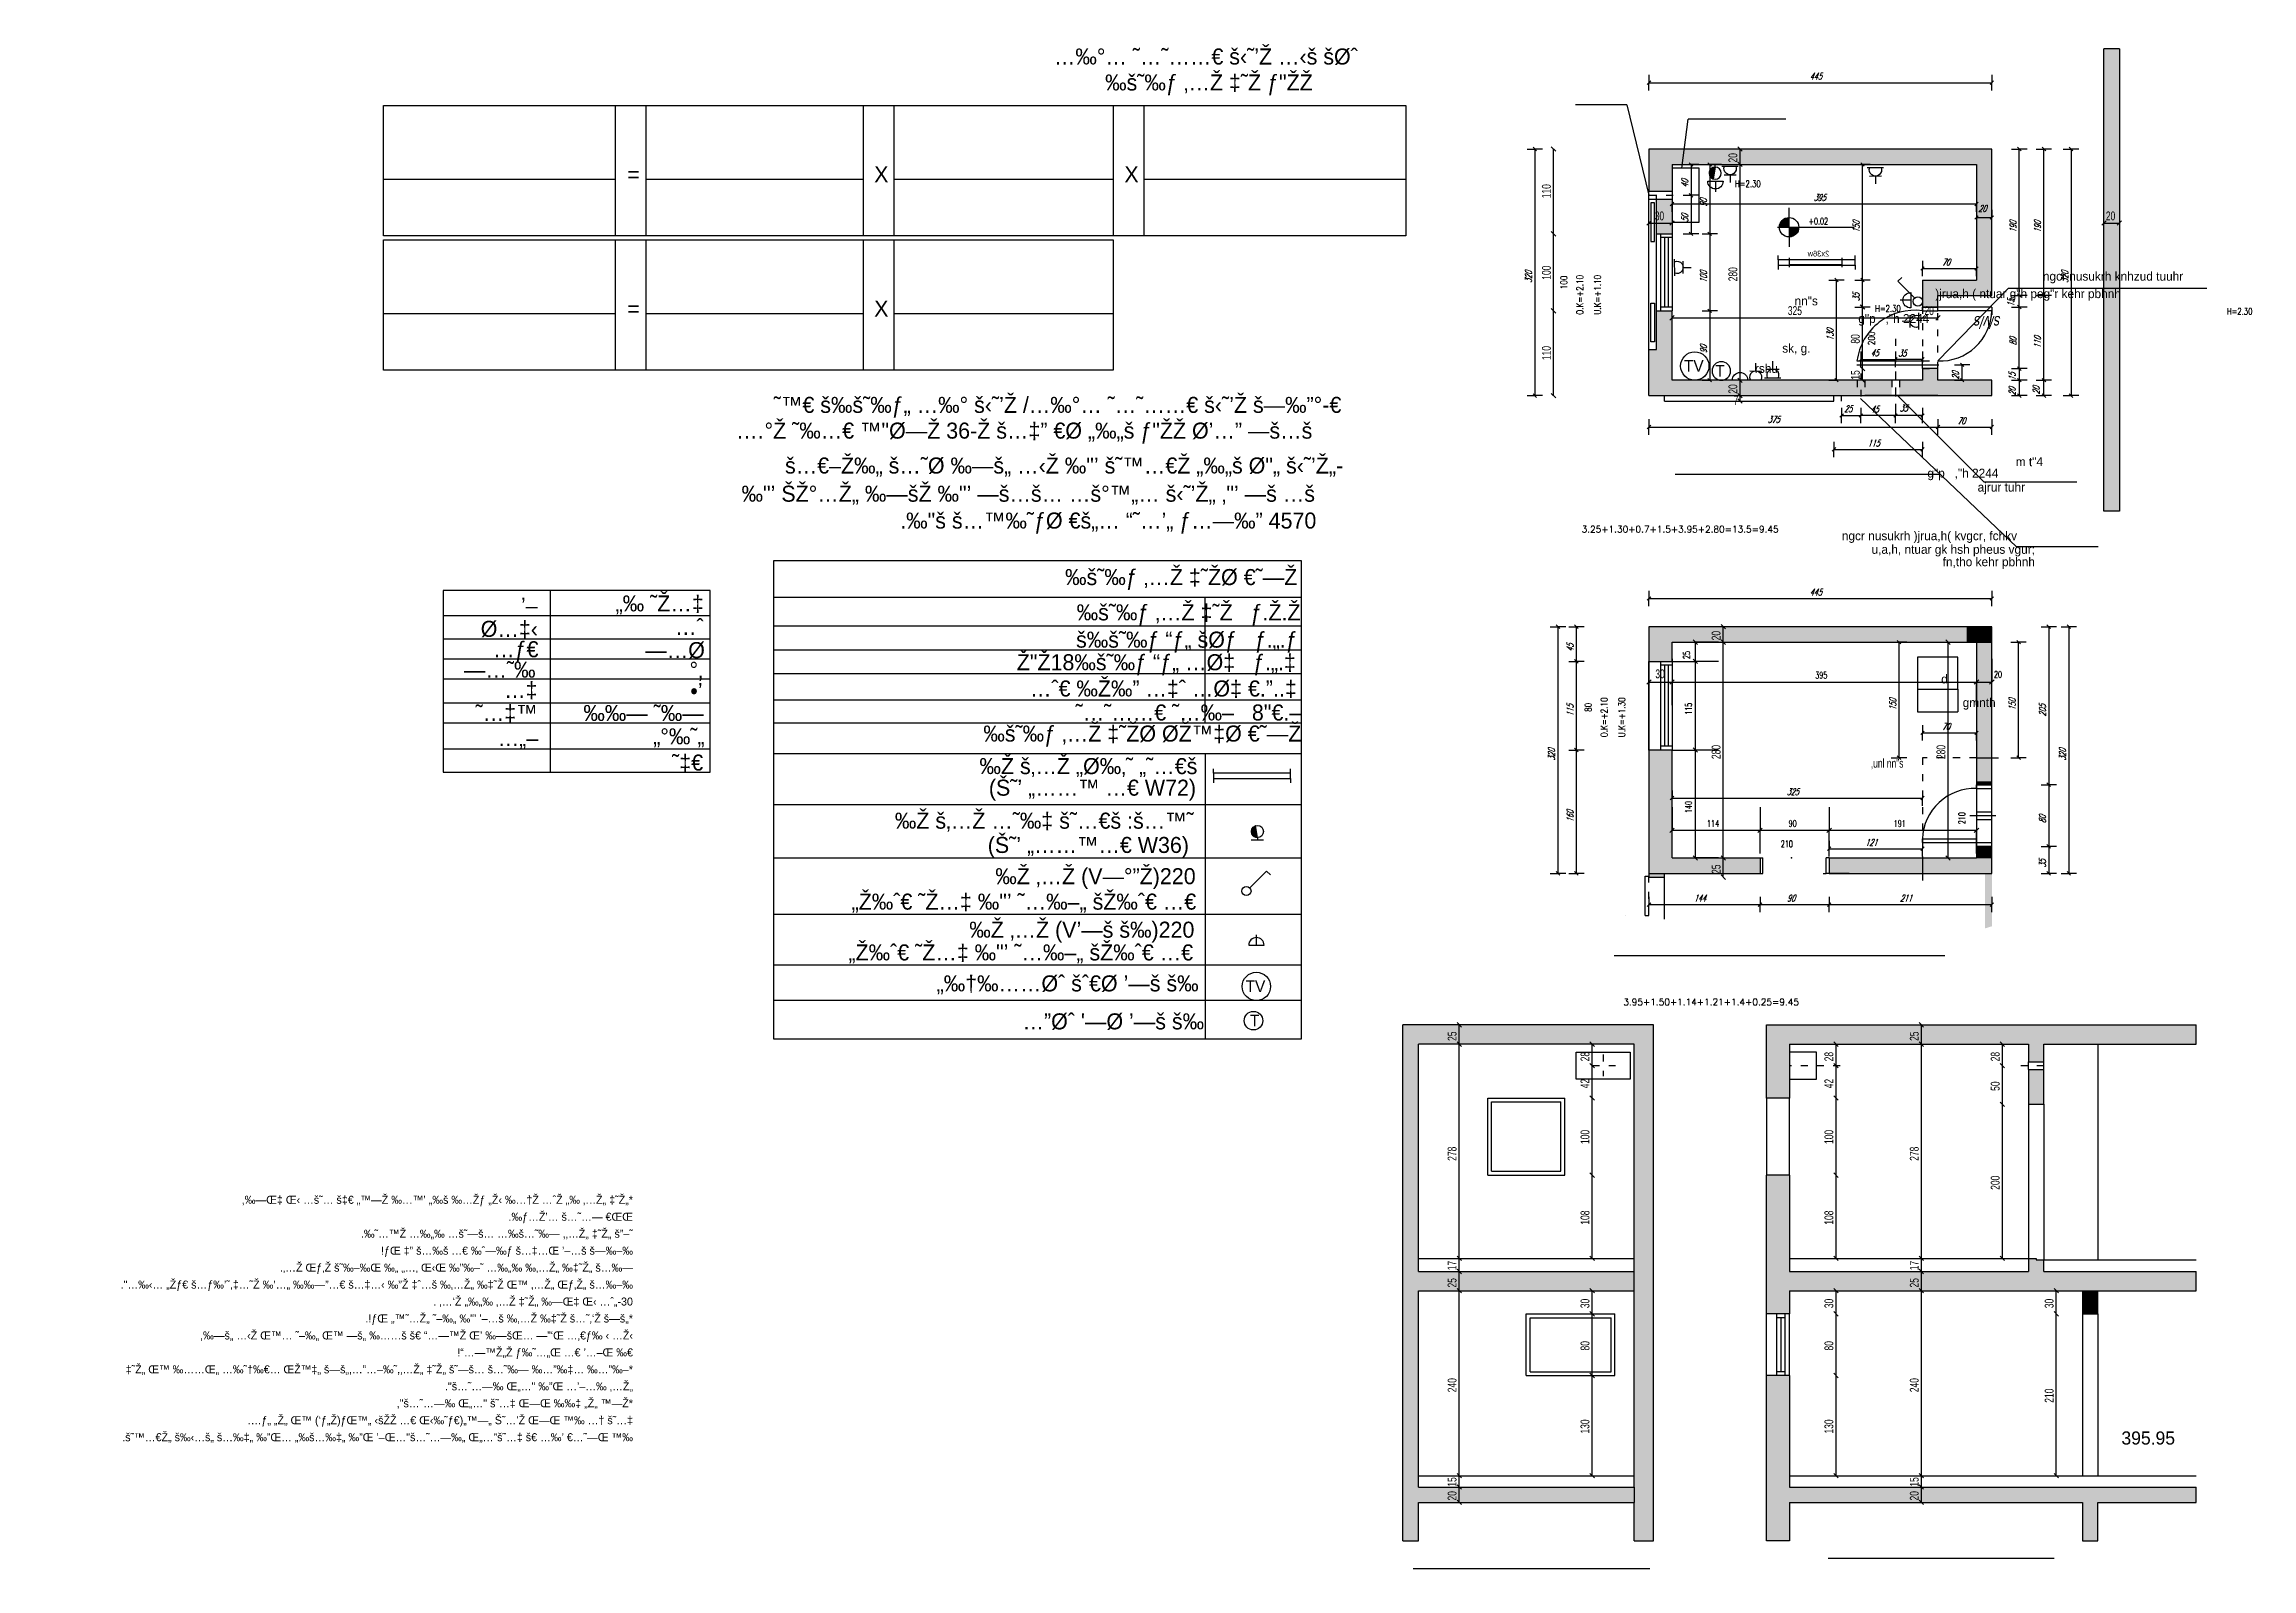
# Model space of a CAD drawing. Extents: x -19178 to 16914, y -58790 to -56812.
# Drawn here: x -19178 to -16314, y -58790 to -56812 of the extents above; entities that cross this region are included whole.
import ezdxf
from ezdxf.enums import TextEntityAlignment as Align

# ---------------------------------------------------------------- set-up
doc = ezdxf.new("R2010")
doc.units = 0
doc.header["$MEASUREMENT"] = 0
doc.linetypes.add('Dashed', pattern=[1, 0.3, -0.4, 0.3])
for name, color, linetype in [('1507', 250, 'Continuous'), ('@@ @@@@@@', 93, 'Continuous'), ('@@@', 51, 'Continuous'), ('@@@@', 32, 'Continuous'), ('@@@@ @@@', 133, 'Continuous'), ('@@@@ @@@@', 133, 'Continuous'), ('@@@@@', 13, 'Continuous'), ('@@@@@1', 3, 'Continuous'), ('@@@@@2', 1, 'Continuous'), ('@@@@@3', 13, 'Continuous'), ('@@@@@4', 211, 'Continuous'), ('@@@@@@', 1, 'Continuous'), ('@@_@@@@@@', 93, 'Continuous'), ('DIM-', 53, 'Continuous'), ('INTWALL', 93, 'Continuous'), ('LAYER075', 51, 'Continuous'), ('LAYOUT', 250, 'Continuous'), ('MAMAD2', 1, 'Continuous'), ('WALL', 251, 'Continuous'), ('WIN', 53, 'Continuous'), ('ZEVA4', 250, 'Continuous')]:
    doc.layers.add(name, color=color, linetype=linetype)
doc.styles.add('DCADTXTSTYLE1', font='MIRYL')
doc.styles.add('DCADTXTSTYLE11', font='ROMANC')
doc.styles.add('DCADTXTSTYLE3', font='ROMAN')
doc.styles.add('DCADTXTSTYLE5', font='HEBSTD')
doc.styles.add('DCADTXTSTYLE7', font='HEBREW')
doc.styles.add('DCADTXTSTYLE8', font='ROMANS')
doc.styles.add('DCADTXTSTYLE9', font='HEBTXT')
doc.dimstyles.new('DCADSTYLE1', dxfattribs={"dimtxt": 8.625, "dimasz": 2.3, "dimexe": 10, "dimexo": 138.119981, "dimgap": 1, "dimtad": 1, "dimdec": 4, "dimzin": 0, "dimdsep": 46, "dimtxsty": 'DCADTXTSTYLE8', "dimblk1": '_TICKMARKS_253', "dimblk2": '_TICKMARKS_253', "dimsah": 1, "dimcen": 0.09, "dimclrd": 1, "dimclre": 1, "dimclrt": 51, "dimadec": 0, "dimazin": 0, "dimtfac": 1, "dimtdec": 4, "dimtofl": 0, "dimtmove": 0, "dimatfit": 3, "dimfxl": 0, "dimtolj": 1, "dimtzin": 0, "dimarcsym": 0})
doc.dimstyles.new('DCADSTYLE10', dxfattribs={"dimtxt": 8.625, "dimasz": 2.3, "dimexe": 10, "dimexo": 95.607157, "dimgap": 1, "dimtad": 1, "dimdec": 4, "dimzin": 0, "dimdsep": 46, "dimtxsty": 'DCADTXTSTYLE8', "dimblk1": '_TICKMARKS_253', "dimblk2": '_TICKMARKS_253', "dimsah": 1, "dimcen": 0.09, "dimse1": 1, "dimclrd": 1, "dimclre": 1, "dimclrt": 51, "dimadec": 0, "dimazin": 0, "dimtfac": 1, "dimtdec": 4, "dimtofl": 0, "dimtmove": 0, "dimatfit": 3, "dimfxl": 0, "dimtolj": 1, "dimtzin": 0, "dimarcsym": 0})
doc.dimstyles.new('DCADSTYLE11', dxfattribs={"dimtxt": 8.625, "dimasz": 2.3, "dimexe": 10, "dimexo": 57.541575, "dimgap": 1, "dimtad": 1, "dimdec": 4, "dimzin": 0, "dimdsep": 46, "dimtxsty": 'DCADTXTSTYLE8', "dimblk1": '_TICKMARKS_253', "dimblk2": '_TICKMARKS_253', "dimsah": 1, "dimcen": 0.09, "dimclrd": 1, "dimclre": 1, "dimclrt": 51, "dimadec": 0, "dimazin": 0, "dimtfac": 1, "dimtdec": 4, "dimtofl": 0, "dimtmove": 0, "dimatfit": 3, "dimfxl": 0, "dimtolj": 1, "dimtzin": 0, "dimarcsym": 0})
doc.dimstyles.new('DCADSTYLE12', dxfattribs={"dimtxt": 8.625, "dimasz": 2.3, "dimexe": 10, "dimexo": 57.541575, "dimgap": 1, "dimtad": 1, "dimdec": 4, "dimzin": 0, "dimdsep": 46, "dimtxsty": 'DCADTXTSTYLE8', "dimblk1": '_TICKMARKS_253', "dimblk2": '_TICKMARKS_253', "dimsah": 1, "dimcen": 0.09, "dimse1": 1, "dimclrd": 1, "dimclre": 1, "dimclrt": 51, "dimadec": 0, "dimazin": 0, "dimtfac": 1, "dimtdec": 4, "dimtofl": 0, "dimtmove": 0, "dimatfit": 3, "dimfxl": 0, "dimtolj": 1, "dimtzin": 0, "dimarcsym": 0})
doc.dimstyles.new('DCADSTYLE13', dxfattribs={"dimtxt": 8.625, "dimasz": 2.3, "dimexe": 10, "dimexo": 92.541575, "dimgap": 1, "dimtad": 1, "dimdec": 4, "dimzin": 0, "dimdsep": 46, "dimtxsty": 'DCADTXTSTYLE8', "dimblk1": '_TICKMARKS_253', "dimblk2": '_TICKMARKS_253', "dimsah": 1, "dimcen": 0.09, "dimse1": 1, "dimclrd": 1, "dimclre": 1, "dimclrt": 51, "dimadec": 0, "dimazin": 0, "dimtfac": 1, "dimtdec": 4, "dimtofl": 0, "dimtmove": 0, "dimatfit": 3, "dimfxl": 0, "dimtolj": 1, "dimtzin": 0, "dimarcsym": 0})
doc.dimstyles.new('DCADSTYLE14', dxfattribs={"dimtxt": 8.625, "dimasz": 2.3, "dimexe": 10, "dimexo": 27.704483, "dimgap": 1, "dimtad": 1, "dimdec": 4, "dimzin": 0, "dimdsep": 46, "dimtxsty": 'DCADTXTSTYLE8', "dimblk1": '_TICKMARKS_253', "dimblk2": '_TICKMARKS_253', "dimsah": 1, "dimcen": 0.09, "dimclrd": 1, "dimclre": 1, "dimclrt": 51, "dimadec": 0, "dimazin": 0, "dimtfac": 1, "dimtdec": 4, "dimtofl": 0, "dimtmove": 0, "dimatfit": 3, "dimfxl": 0, "dimtolj": 1, "dimtzin": 0, "dimarcsym": 0})
doc.dimstyles.new('DCADSTYLE15', dxfattribs={"dimtxt": 8.625, "dimasz": 2.3, "dimexe": 10, "dimexo": 27.704483, "dimgap": 1, "dimtad": 1, "dimdec": 4, "dimzin": 0, "dimdsep": 46, "dimtxsty": 'DCADTXTSTYLE8', "dimblk1": '_TICKMARKS_253', "dimblk2": '_TICKMARKS_253', "dimsah": 1, "dimcen": 0.09, "dimse1": 1, "dimclrd": 1, "dimclre": 1, "dimclrt": 51, "dimadec": 0, "dimazin": 0, "dimtfac": 1, "dimtdec": 4, "dimtofl": 0, "dimtmove": 0, "dimatfit": 3, "dimfxl": 0, "dimtolj": 1, "dimtzin": 0, "dimarcsym": 0})
doc.dimstyles.new('DCADSTYLE16', dxfattribs={"dimtxt": 8.625, "dimasz": 2.3, "dimexe": 10, "dimexo": 43.419189, "dimgap": 1, "dimtad": 1, "dimdec": 4, "dimzin": 0, "dimdsep": 46, "dimtxsty": 'DCADTXTSTYLE8', "dimblk1": '_TICKMARKS_253', "dimblk2": '_TICKMARKS_253', "dimsah": 1, "dimcen": 0.09, "dimclrd": 1, "dimclre": 1, "dimclrt": 51, "dimadec": 0, "dimazin": 0, "dimtfac": 1, "dimtdec": 4, "dimtofl": 0, "dimtmove": 0, "dimatfit": 3, "dimfxl": 0, "dimtolj": 1, "dimtzin": 0, "dimarcsym": 0})
doc.dimstyles.new('DCADSTYLE17', dxfattribs={"dimtxt": 8.625, "dimasz": 2.3, "dimexe": 10, "dimexo": 76.135609, "dimgap": 1, "dimtad": 1, "dimdec": 4, "dimzin": 0, "dimdsep": 46, "dimtxsty": 'DCADTXTSTYLE8', "dimblk1": '_TICKMARKS_253', "dimblk2": '_TICKMARKS_253', "dimsah": 1, "dimcen": 0.09, "dimclrd": 1, "dimclre": 1, "dimclrt": 51, "dimadec": 0, "dimazin": 0, "dimtfac": 1, "dimtdec": 4, "dimtofl": 0, "dimtmove": 0, "dimatfit": 3, "dimfxl": 0, "dimtolj": 1, "dimtzin": 0, "dimarcsym": 0})
doc.dimstyles.new('DCADSTYLE18', dxfattribs={"dimtxt": 8.625, "dimasz": 2.3, "dimexe": 10, "dimexo": 48.216412, "dimgap": 1, "dimtad": 1, "dimdec": 4, "dimzin": 0, "dimdsep": 46, "dimtxsty": 'DCADTXTSTYLE8', "dimblk1": '_TICKMARKS_253', "dimblk2": '_TICKMARKS_253', "dimsah": 1, "dimcen": 0.09, "dimclrd": 1, "dimclre": 1, "dimclrt": 51, "dimadec": 0, "dimazin": 0, "dimtfac": 1, "dimtdec": 4, "dimtofl": 0, "dimtmove": 0, "dimatfit": 3, "dimfxl": 0, "dimtolj": 1, "dimtzin": 0, "dimarcsym": 0})
doc.dimstyles.new('DCADSTYLE19', dxfattribs={"dimtxt": 8.625, "dimasz": 2.3, "dimexe": 10, "dimexo": 18.880693, "dimgap": 1, "dimtad": 1, "dimdec": 4, "dimzin": 0, "dimdsep": 46, "dimtxsty": 'DCADTXTSTYLE8', "dimblk1": '_TICKMARKS_253', "dimblk2": '_TICKMARKS_253', "dimsah": 1, "dimcen": 0.09, "dimclrd": 1, "dimclre": 1, "dimclrt": 51, "dimadec": 0, "dimazin": 0, "dimtfac": 1, "dimtdec": 4, "dimtofl": 0, "dimtmove": 0, "dimatfit": 3, "dimfxl": 0, "dimtolj": 1, "dimtzin": 0, "dimarcsym": 0})
doc.dimstyles.new('DCADSTYLE2', dxfattribs={"dimtxt": 8.625, "dimasz": 2.3, "dimexe": 10, "dimexo": 194.512744, "dimgap": 1, "dimtad": 1, "dimdec": 4, "dimzin": 0, "dimdsep": 46, "dimtxsty": 'DCADTXTSTYLE8', "dimblk1": '_TICKMARKS_253', "dimblk2": '_TICKMARKS_253', "dimsah": 1, "dimcen": 0.09, "dimse1": 1, "dimclrd": 1, "dimclre": 1, "dimclrt": 51, "dimadec": 0, "dimazin": 0, "dimtfac": 1, "dimtdec": 4, "dimtofl": 0, "dimtmove": 0, "dimatfit": 3, "dimfxl": 0, "dimtolj": 1, "dimtzin": 0, "dimarcsym": 0})
doc.dimstyles.new('DCADSTYLE20', dxfattribs={"dimtxt": 8.625, "dimasz": 2.3, "dimexe": 10, "dimexo": 9.065559, "dimgap": 1, "dimtad": 1, "dimdec": 4, "dimzin": 0, "dimdsep": 46, "dimtxsty": 'DCADTXTSTYLE8', "dimblk1": '_TICKMARKS_253', "dimblk2": '_TICKMARKS_253', "dimsah": 1, "dimcen": 0.09, "dimclrd": 1, "dimclre": 1, "dimclrt": 51, "dimadec": 0, "dimazin": 0, "dimtfac": 1, "dimtdec": 4, "dimtofl": 0, "dimtmove": 0, "dimatfit": 3, "dimfxl": 0, "dimtolj": 1, "dimtzin": 0, "dimarcsym": 0})
doc.dimstyles.new('DCADSTYLE21', dxfattribs={"dimtxt": 8.625, "dimasz": 2.3, "dimexe": 10, "dimexo": 101.608441, "dimgap": 1, "dimtad": 1, "dimdec": 4, "dimzin": 0, "dimdsep": 46, "dimtxsty": 'DCADTXTSTYLE8', "dimblk1": '_TICKMARKS_253', "dimblk2": '_TICKMARKS_253', "dimsah": 1, "dimcen": 0.09, "dimclrd": 1, "dimclre": 1, "dimclrt": 51, "dimadec": 0, "dimazin": 0, "dimtfac": 1, "dimtdec": 4, "dimtofl": 0, "dimtmove": 0, "dimatfit": 3, "dimfxl": 0, "dimtolj": 1, "dimtzin": 0, "dimarcsym": 0})
doc.dimstyles.new('DCADSTYLE22', dxfattribs={"dimtxt": 8.625, "dimasz": 2.3, "dimexe": 10, "dimexo": 50.561603, "dimgap": 1, "dimtad": 1, "dimdec": 4, "dimzin": 0, "dimdsep": 46, "dimtxsty": 'DCADTXTSTYLE8', "dimblk1": '_TICKMARKS_253', "dimblk2": '_TICKMARKS_253', "dimsah": 1, "dimcen": 0.09, "dimclrd": 250, "dimclre": 250, "dimclrt": 51, "dimadec": 0, "dimazin": 0, "dimtfac": 1, "dimtdec": 4, "dimtofl": 0, "dimtmove": 0, "dimatfit": 3, "dimfxl": 0, "dimtolj": 1, "dimtzin": 0, "dimarcsym": 0})
doc.dimstyles.new('DCADSTYLE23', dxfattribs={"dimtxt": 8.625, "dimasz": 2.3, "dimexe": 10, "dimexo": 33.246314, "dimgap": 1, "dimtad": 1, "dimdec": 4, "dimzin": 0, "dimdsep": 46, "dimtxsty": 'DCADTXTSTYLE8', "dimblk1": '_TICKMARKS_253', "dimblk2": '_TICKMARKS_253', "dimsah": 1, "dimcen": 0.09, "dimse1": 1, "dimclrd": 250, "dimclre": 250, "dimclrt": 51, "dimadec": 0, "dimazin": 0, "dimtfac": 1, "dimtdec": 4, "dimtofl": 0, "dimtmove": 0, "dimatfit": 3, "dimfxl": 0, "dimtolj": 1, "dimtzin": 0, "dimarcsym": 0})
doc.dimstyles.new('DCADSTYLE24', dxfattribs={"dimtxt": 8.625, "dimasz": 2.3, "dimexe": 10, "dimexo": 30.561607, "dimgap": 1, "dimtad": 1, "dimdec": 4, "dimzin": 0, "dimdsep": 46, "dimtxsty": 'DCADTXTSTYLE8', "dimblk1": '_TICKMARKS_253', "dimblk2": '_TICKMARKS_253', "dimsah": 1, "dimcen": 0.09, "dimse1": 1, "dimclrd": 250, "dimclre": 250, "dimclrt": 51, "dimadec": 0, "dimazin": 0, "dimtfac": 1, "dimtdec": 4, "dimtofl": 0, "dimtmove": 0, "dimatfit": 3, "dimfxl": 0, "dimtolj": 1, "dimtzin": 0, "dimarcsym": 0})
doc.dimstyles.new('DCADSTYLE25', dxfattribs={"dimtxt": 8.625, "dimasz": 2.3, "dimexe": 10, "dimexo": 74.526199, "dimgap": 1, "dimtad": 1, "dimdec": 4, "dimzin": 0, "dimdsep": 46, "dimtxsty": 'DCADTXTSTYLE8', "dimblk1": '_TICKMARKS_253', "dimblk2": '_TICKMARKS_253', "dimsah": 1, "dimcen": 0.09, "dimclrd": 250, "dimclre": 250, "dimclrt": 51, "dimadec": 0, "dimazin": 0, "dimtfac": 1, "dimtdec": 4, "dimtofl": 0, "dimtmove": 0, "dimatfit": 3, "dimfxl": 0, "dimtolj": 1, "dimtzin": 0, "dimarcsym": 0})
doc.dimstyles.new('DCADSTYLE26', dxfattribs={"dimtxt": 8.625, "dimasz": 2.3, "dimexe": 10, "dimexo": 31.741492, "dimgap": 1, "dimtad": 1, "dimdec": 4, "dimzin": 0, "dimdsep": 46, "dimtxsty": 'DCADTXTSTYLE8', "dimblk1": '_TICKMARKS_253', "dimblk2": '_TICKMARKS_253', "dimsah": 1, "dimcen": 0.09, "dimclrd": 250, "dimclre": 250, "dimclrt": 51, "dimadec": 0, "dimazin": 0, "dimtfac": 1, "dimtdec": 4, "dimtofl": 0, "dimtmove": 0, "dimatfit": 3, "dimfxl": 0, "dimtolj": 1, "dimtzin": 0, "dimarcsym": 0})
doc.dimstyles.new('DCADSTYLE27', dxfattribs={"dimtxt": 8.625, "dimasz": 2.3, "dimexe": 10, "dimexo": -4.581916, "dimgap": 1, "dimtad": 1, "dimdec": 4, "dimzin": 0, "dimdsep": 46, "dimtxsty": 'DCADTXTSTYLE8', "dimblk1": '_TICKMARKS_253', "dimblk2": '_TICKMARKS_253', "dimsah": 1, "dimcen": 0.09, "dimclrd": 1, "dimclre": 1, "dimclrt": 51, "dimadec": 0, "dimazin": 0, "dimtfac": 1, "dimtdec": 4, "dimtofl": 0, "dimtmove": 0, "dimatfit": 3, "dimfxl": 0, "dimtolj": 1, "dimtzin": 0, "dimarcsym": 0})
doc.dimstyles.new('DCADSTYLE28', dxfattribs={"dimtxt": 8.625, "dimasz": 2.3, "dimexe": 10, "dimexo": 14.954183, "dimgap": 1, "dimtad": 1, "dimdec": 4, "dimzin": 0, "dimdsep": 46, "dimtxsty": 'DCADTXTSTYLE8', "dimblk1": '_TICKMARKS_253', "dimblk2": '_TICKMARKS_253', "dimsah": 1, "dimcen": 0.09, "dimclrd": 1, "dimclre": 1, "dimclrt": 51, "dimadec": 0, "dimazin": 0, "dimtfac": 1, "dimtdec": 4, "dimtofl": 0, "dimtmove": 0, "dimatfit": 3, "dimfxl": 0, "dimtolj": 1, "dimtzin": 0, "dimarcsym": 0})
doc.dimstyles.new('DCADSTYLE29', dxfattribs={"dimtxt": 8.625, "dimasz": 2.3, "dimexe": 10, "dimexo": 18.231295, "dimgap": 1, "dimtad": 1, "dimdec": 4, "dimzin": 0, "dimdsep": 46, "dimtxsty": 'DCADTXTSTYLE8', "dimblk1": '_TICKMARKS_253', "dimblk2": '_TICKMARKS_253', "dimsah": 1, "dimcen": 0.09, "dimclrd": 250, "dimclre": 250, "dimclrt": 51, "dimadec": 0, "dimazin": 0, "dimtfac": 1, "dimtdec": 4, "dimtofl": 0, "dimtmove": 0, "dimatfit": 3, "dimfxl": 0, "dimtolj": 1, "dimtzin": 0, "dimarcsym": 0})
doc.dimstyles.new('DCADSTYLE3', dxfattribs={"dimtxt": 8.625, "dimasz": 2.3, "dimexe": 10, "dimexo": 191.016847, "dimgap": 1, "dimtad": 1, "dimdec": 4, "dimzin": 0, "dimdsep": 46, "dimtxsty": 'DCADTXTSTYLE8', "dimblk1": '_TICKMARKS_253', "dimblk2": '_TICKMARKS_253', "dimsah": 1, "dimcen": 0.09, "dimclrd": 1, "dimclre": 1, "dimclrt": 51, "dimadec": 0, "dimazin": 0, "dimtfac": 1, "dimtdec": 4, "dimtofl": 0, "dimtmove": 0, "dimatfit": 3, "dimfxl": 0, "dimtolj": 1, "dimtzin": 0, "dimarcsym": 0})
doc.dimstyles.new('DCADSTYLE30', dxfattribs={"dimtxt": 8.625, "dimasz": 2.3, "dimexe": 10, "dimexo": 44.748382, "dimgap": 1, "dimtad": 1, "dimdec": 4, "dimzin": 0, "dimdsep": 46, "dimtxsty": 'DCADTXTSTYLE8', "dimblk1": '_TICKMARKS_253', "dimblk2": '_TICKMARKS_253', "dimsah": 1, "dimcen": 0.09, "dimclrd": 250, "dimclre": 250, "dimclrt": 51, "dimadec": 0, "dimazin": 0, "dimtfac": 1, "dimtdec": 4, "dimtofl": 0, "dimtmove": 0, "dimatfit": 3, "dimfxl": 0, "dimtolj": 1, "dimtzin": 0, "dimarcsym": 0})
doc.dimstyles.new('DCADSTYLE31', dxfattribs={"dimtxt": 8.625, "dimasz": 2.3, "dimexe": 10, "dimexo": 36.897323, "dimgap": 1, "dimtad": 1, "dimdec": 4, "dimzin": 0, "dimdsep": 46, "dimtxsty": 'DCADTXTSTYLE8', "dimblk1": '_TICKMARKS_253', "dimblk2": '_TICKMARKS_253', "dimsah": 1, "dimcen": 0.09, "dimclrd": 250, "dimclre": 250, "dimclrt": 51, "dimadec": 0, "dimazin": 0, "dimtfac": 1, "dimtdec": 4, "dimtofl": 0, "dimtmove": 0, "dimatfit": 3, "dimfxl": 0, "dimtolj": 1, "dimtzin": 0, "dimarcsym": 0})
doc.dimstyles.new('DCADSTYLE32', dxfattribs={"dimtxt": 8.625, "dimasz": 2.3, "dimexe": 10, "dimexo": 0.050206, "dimgap": 1, "dimtad": 1, "dimdec": 4, "dimzin": 0, "dimdsep": 46, "dimtxsty": 'DCADTXTSTYLE8', "dimblk1": '_TICKMARKS_253', "dimblk2": '_TICKMARKS_253', "dimsah": 1, "dimcen": 0.09, "dimse1": 1, "dimclrd": 250, "dimclre": 250, "dimclrt": 51, "dimadec": 0, "dimazin": 0, "dimtfac": 1, "dimtdec": 4, "dimtofl": 0, "dimtmove": 0, "dimatfit": 3, "dimfxl": 0, "dimtolj": 1, "dimtzin": 0, "dimarcsym": 0})
doc.dimstyles.new('DCADSTYLE33', dxfattribs={"dimtxt": 8.625, "dimasz": 2.3, "dimexe": 10, "dimexo": 21.479405, "dimgap": 1, "dimtad": 1, "dimdec": 4, "dimzin": 0, "dimdsep": 46, "dimtxsty": 'DCADTXTSTYLE8', "dimblk1": '_TICKMARKS_253', "dimblk2": '_TICKMARKS_253', "dimsah": 1, "dimcen": 0.09, "dimclrd": 250, "dimclre": 250, "dimclrt": 51, "dimadec": 0, "dimazin": 0, "dimtfac": 1, "dimtdec": 4, "dimtofl": 0, "dimtmove": 0, "dimatfit": 3, "dimfxl": 0, "dimtolj": 1, "dimtzin": 0, "dimarcsym": 0})
doc.dimstyles.new('DCADSTYLE34', dxfattribs={"dimtxt": 8.625, "dimasz": 2.3, "dimexe": 10, "dimexo": 20.488517, "dimgap": 1, "dimtad": 1, "dimdec": 4, "dimzin": 0, "dimdsep": 46, "dimtxsty": 'DCADTXTSTYLE8', "dimblk1": '_TICKMARKS_253', "dimblk2": '_TICKMARKS_253', "dimsah": 1, "dimcen": 0.09, "dimclrd": 250, "dimclre": 250, "dimclrt": 51, "dimadec": 0, "dimazin": 0, "dimtfac": 1, "dimtdec": 4, "dimtofl": 0, "dimtmove": 0, "dimatfit": 3, "dimfxl": 0, "dimtolj": 1, "dimtzin": 0, "dimarcsym": 0})
doc.dimstyles.new('DCADSTYLE35', dxfattribs={"dimtxt": 8.625, "dimasz": 2.3, "dimexe": 10, "dimexo": 63.801537, "dimgap": 1, "dimtad": 1, "dimdec": 4, "dimzin": 0, "dimdsep": 46, "dimtxsty": 'DCADTXTSTYLE8', "dimblk1": '_TICKMARKS_253', "dimblk2": '_TICKMARKS_253', "dimsah": 1, "dimcen": 0.09, "dimclrd": 250, "dimclre": 250, "dimclrt": 51, "dimadec": 0, "dimazin": 0, "dimtfac": 1, "dimtdec": 4, "dimtofl": 0, "dimtmove": 0, "dimatfit": 3, "dimfxl": 0, "dimtolj": 1, "dimtzin": 0, "dimarcsym": 0})
doc.dimstyles.new('DCADSTYLE36', dxfattribs={"dimtxt": 8.625, "dimasz": 2.3, "dimexe": 10, "dimexo": 73.801537, "dimgap": 1, "dimtad": 1, "dimdec": 4, "dimzin": 0, "dimdsep": 46, "dimtxsty": 'DCADTXTSTYLE8', "dimblk1": '_TICKMARKS_253', "dimblk2": '_TICKMARKS_253', "dimsah": 1, "dimcen": 0.09, "dimse1": 1, "dimclrd": 250, "dimclre": 250, "dimclrt": 51, "dimadec": 0, "dimazin": 0, "dimtfac": 1, "dimtdec": 4, "dimtofl": 0, "dimtmove": 0, "dimatfit": 3, "dimfxl": 0, "dimtolj": 1, "dimtzin": 0, "dimarcsym": 0})
doc.dimstyles.new('DCADSTYLE37', dxfattribs={"dimtxt": 8.625, "dimasz": 2.3, "dimexe": 10, "dimexo": 89.925404, "dimgap": 1, "dimtad": 1, "dimdec": 4, "dimzin": 0, "dimdsep": 46, "dimtxsty": 'DCADTXTSTYLE8', "dimblk1": '_TICKMARKS_253', "dimblk2": '_TICKMARKS_253', "dimsah": 1, "dimcen": 0.09, "dimclrd": 250, "dimclre": 250, "dimclrt": 51, "dimadec": 0, "dimazin": 0, "dimtfac": 1, "dimtdec": 4, "dimtofl": 0, "dimtmove": 0, "dimatfit": 3, "dimfxl": 0, "dimtolj": 1, "dimtzin": 0, "dimarcsym": 0})
doc.dimstyles.new('DCADSTYLE38', dxfattribs={"dimtxt": 8.625, "dimasz": 2.3, "dimexe": 10, "dimexo": 30.426618, "dimgap": 1, "dimtad": 1, "dimdec": 4, "dimzin": 0, "dimdsep": 46, "dimtxsty": 'DCADTXTSTYLE8', "dimblk1": '_TICKMARKS_253', "dimblk2": '_TICKMARKS_253', "dimsah": 1, "dimcen": 0.09, "dimclrd": 250, "dimclre": 250, "dimclrt": 51, "dimadec": 0, "dimazin": 0, "dimtfac": 1, "dimtdec": 4, "dimtofl": 0, "dimtmove": 0, "dimatfit": 3, "dimfxl": 0, "dimtolj": 1, "dimtzin": 0, "dimarcsym": 0})
doc.dimstyles.new('DCADSTYLE39', dxfattribs={"dimtxt": 8.625, "dimasz": 2.3, "dimexe": 10, "dimexo": 30.426618, "dimgap": 1, "dimtad": 1, "dimdec": 4, "dimzin": 0, "dimdsep": 46, "dimtxsty": 'DCADTXTSTYLE8', "dimblk1": '_TICKMARKS_253', "dimblk2": '_TICKMARKS_253', "dimsah": 1, "dimcen": 0.09, "dimse1": 1, "dimclrd": 250, "dimclre": 250, "dimclrt": 51, "dimadec": 0, "dimazin": 0, "dimtfac": 1, "dimtdec": 4, "dimtofl": 0, "dimtmove": 0, "dimatfit": 3, "dimfxl": 0, "dimtolj": 1, "dimtzin": 0, "dimarcsym": 0})
doc.dimstyles.new('DCADSTYLE4', dxfattribs={"dimtxt": 8.625, "dimasz": 2.3, "dimexe": 10, "dimexo": 33.391546, "dimgap": 1, "dimtad": 1, "dimdec": 4, "dimzin": 0, "dimdsep": 46, "dimtxsty": 'DCADTXTSTYLE8', "dimblk1": '_TICKMARKS_253', "dimblk2": '_TICKMARKS_253', "dimsah": 1, "dimcen": 0.09, "dimclrd": 1, "dimclre": 1, "dimclrt": 51, "dimadec": 0, "dimazin": 0, "dimtfac": 1, "dimtdec": 4, "dimtofl": 0, "dimtmove": 0, "dimatfit": 3, "dimfxl": 0, "dimtolj": 1, "dimtzin": 0, "dimarcsym": 0})
doc.dimstyles.new('DCADSTYLE40', dxfattribs={"dimtxt": 8.625, "dimasz": 2.3, "dimexe": 10, "dimexo": 30.426618, "dimgap": 1, "dimtad": 1, "dimdec": 4, "dimzin": 0, "dimdsep": 46, "dimtxsty": 'DCADTXTSTYLE8', "dimblk1": '_TICKMARKS_253', "dimblk2": '_TICKMARKS_253', "dimsah": 1, "dimcen": 0.09, "dimse1": 1, "dimclrd": 250, "dimclre": 250, "dimclrt": 51, "dimadec": 0, "dimazin": 0, "dimtfac": 1, "dimtdec": 4, "dimtofl": 0, "dimtmove": 0, "dimatfit": 3, "dimfxl": 0, "dimtolj": 1, "dimtzin": 0, "dimarcsym": 0})
doc.dimstyles.new('DCADSTYLE41', dxfattribs={"dimtxt": 8.625, "dimasz": 2.3, "dimexe": 10, "dimexo": 11.23547, "dimgap": 1, "dimtad": 1, "dimdec": 4, "dimzin": 0, "dimdsep": 46, "dimtxsty": 'DCADTXTSTYLE8', "dimblk1": '_TICKMARKS_253', "dimblk2": '_TICKMARKS_253', "dimsah": 1, "dimcen": 0.09, "dimclrd": 250, "dimclre": 250, "dimclrt": 51, "dimadec": 0, "dimazin": 0, "dimtfac": 1, "dimtdec": 4, "dimtofl": 0, "dimtmove": 0, "dimatfit": 3, "dimfxl": 0, "dimtolj": 1, "dimtzin": 0, "dimarcsym": 0})
doc.dimstyles.new('DCADSTYLE42', dxfattribs={"dimtxt": 8.625, "dimasz": 2.3, "dimexe": 10, "dimexo": 9.644172, "dimgap": 1, "dimtad": 1, "dimdec": 4, "dimzin": 0, "dimdsep": 46, "dimtxsty": 'DCADTXTSTYLE8', "dimblk1": '_TICKMARKS_253', "dimblk2": '_TICKMARKS_253', "dimsah": 1, "dimcen": 0.09, "dimse1": 1, "dimclrd": 250, "dimclre": 250, "dimclrt": 51, "dimadec": 0, "dimazin": 0, "dimtfac": 1, "dimtdec": 4, "dimtofl": 0, "dimtmove": 0, "dimatfit": 3, "dimfxl": 0, "dimtolj": 1, "dimtzin": 0, "dimarcsym": 0})
doc.dimstyles.new('DCADSTYLE43', dxfattribs={"dimtxt": 8.625, "dimasz": 2.3, "dimexe": 10, "dimexo": 38.900177, "dimgap": 1, "dimtad": 1, "dimdec": 4, "dimzin": 0, "dimdsep": 46, "dimtxsty": 'DCADTXTSTYLE8', "dimblk1": '_TICKMARKS_253', "dimblk2": '_TICKMARKS_253', "dimsah": 1, "dimcen": 0.09, "dimclrd": 250, "dimclre": 250, "dimclrt": 51, "dimadec": 0, "dimazin": 0, "dimtfac": 1, "dimtdec": 4, "dimtofl": 0, "dimtmove": 0, "dimatfit": 3, "dimfxl": 0, "dimtolj": 1, "dimtzin": 0, "dimarcsym": 0})
doc.dimstyles.new('DCADSTYLE44', dxfattribs={"dimtxt": 8.625, "dimasz": 2.3, "dimexe": 10, "dimexo": 41.598362, "dimgap": 1, "dimtad": 1, "dimdec": 4, "dimzin": 0, "dimdsep": 46, "dimtxsty": 'DCADTXTSTYLE8', "dimblk1": '_TICKMARKS_253', "dimblk2": '_TICKMARKS_253', "dimsah": 1, "dimcen": 0.09, "dimclrd": 250, "dimclre": 250, "dimclrt": 51, "dimadec": 0, "dimazin": 0, "dimtfac": 1, "dimtdec": 4, "dimtofl": 0, "dimtmove": 0, "dimatfit": 3, "dimfxl": 0, "dimtolj": 1, "dimtzin": 0, "dimarcsym": 0})
doc.dimstyles.new('DCADSTYLE45', dxfattribs={"dimtxt": 8.625, "dimasz": 2.3, "dimexe": 10, "dimexo": 48.900177, "dimgap": 1, "dimtad": 1, "dimdec": 4, "dimzin": 0, "dimdsep": 46, "dimtxsty": 'DCADTXTSTYLE8', "dimblk1": '_TICKMARKS_253', "dimblk2": '_TICKMARKS_253', "dimsah": 1, "dimcen": 0.09, "dimclrd": 250, "dimclre": 250, "dimclrt": 51, "dimadec": 0, "dimazin": 0, "dimtfac": 1, "dimtdec": 4, "dimtofl": 0, "dimtmove": 0, "dimatfit": 3, "dimfxl": 0, "dimtolj": 1, "dimtzin": 0, "dimarcsym": 0})
doc.dimstyles.new('DCADSTYLE46', dxfattribs={"dimtxt": 8.625, "dimasz": 2.3, "dimexe": 10, "dimexo": 52.846182, "dimgap": 1, "dimtad": 1, "dimdec": 4, "dimzin": 0, "dimdsep": 46, "dimtxsty": 'DCADTXTSTYLE8', "dimblk1": '_TICKMARKS_253', "dimblk2": '_TICKMARKS_253', "dimsah": 1, "dimcen": 0.09, "dimclrd": 250, "dimclre": 250, "dimclrt": 51, "dimadec": 0, "dimazin": 0, "dimtfac": 1, "dimtdec": 4, "dimtofl": 0, "dimtmove": 0, "dimatfit": 3, "dimfxl": 0, "dimtolj": 1, "dimtzin": 0, "dimarcsym": 0})
doc.dimstyles.new('DCADSTYLE47', dxfattribs={"dimtxt": 8.625, "dimasz": 2.3, "dimexe": 10, "dimexo": 8.818762, "dimgap": 1, "dimtad": 1, "dimdec": 4, "dimzin": 0, "dimdsep": 46, "dimtxsty": 'DCADTXTSTYLE8', "dimblk1": '_TICKMARKS_253', "dimblk2": '_TICKMARKS_253', "dimsah": 1, "dimcen": 0.09, "dimclrd": 250, "dimclre": 250, "dimclrt": 51, "dimadec": 0, "dimazin": 0, "dimtfac": 1, "dimtdec": 4, "dimtofl": 0, "dimtmove": 0, "dimatfit": 3, "dimfxl": 0, "dimtolj": 1, "dimtzin": 0, "dimarcsym": 0})
doc.dimstyles.new('DCADSTYLE48', dxfattribs={"dimtxt": 11.5, "dimasz": 2.875, "dimexe": 0.1, "dimexo": 0.2, "dimgap": 0.1, "dimtad": 1, "dimdec": 4, "dimzin": 0, "dimdsep": 46, "dimtxsty": 'DCADTXTSTYLE9', "dimblk1": '_TICKMARKS_3', "dimblk2": '_TICKMARKS_3', "dimsah": 1, "dimcen": 0.09, "dimdle": 0.1, "dimse1": 1, "dimse2": 1, "dimclrd": 250, "dimclre": 250, "dimclrt": 51, "dimadec": 0, "dimazin": 0, "dimtfac": 1, "dimtdec": 4, "dimtofl": 0, "dimtmove": 0, "dimatfit": 3, "dimfxl": 0, "dimtolj": 1, "dimtzin": 0, "dimarcsym": 0})
doc.dimstyles.new('DCADSTYLE49', dxfattribs={"dimtxt": 8.625, "dimasz": 2.875, "dimexe": 30, "dimexo": 94.765726, "dimgap": 2, "dimtad": 1, "dimdec": 4, "dimzin": 0, "dimdsep": 46, "dimtxsty": 'DCADTXTSTYLE8', "dimblk1": '_TICKMARKS_3', "dimblk2": '_TICKMARKS_3', "dimsah": 1, "dimcen": 0.09, "dimclrd": 250, "dimclre": 250, "dimclrt": 250, "dimadec": 0, "dimazin": 0, "dimtfac": 1, "dimtdec": 4, "dimtofl": 0, "dimtmove": 0, "dimatfit": 3, "dimfxl": 0, "dimtolj": 1, "dimtzin": 0, "dimarcsym": 0})
doc.dimstyles.new('DCADSTYLE5', dxfattribs={"dimtxt": 8.625, "dimasz": 2.3, "dimexe": 10, "dimexo": 71.08639, "dimgap": 1, "dimtad": 1, "dimdec": 4, "dimzin": 0, "dimdsep": 46, "dimtxsty": 'DCADTXTSTYLE8', "dimblk1": '_TICKMARKS_253', "dimblk2": '_TICKMARKS_253', "dimsah": 1, "dimcen": 0.09, "dimclrd": 1, "dimclre": 1, "dimclrt": 51, "dimadec": 0, "dimazin": 0, "dimtfac": 1, "dimtdec": 4, "dimtofl": 0, "dimtmove": 0, "dimatfit": 3, "dimfxl": 0, "dimtolj": 1, "dimtzin": 0, "dimarcsym": 0})
doc.dimstyles.new('DCADSTYLE50', dxfattribs={"dimtxt": 8.625, "dimasz": 2.875, "dimexe": 30, "dimexo": 94.665498, "dimgap": 2, "dimtad": 1, "dimdec": 4, "dimzin": 0, "dimdsep": 46, "dimtxsty": 'DCADTXTSTYLE8', "dimblk1": '_TICKMARKS_3', "dimblk2": '_TICKMARKS_3', "dimsah": 1, "dimcen": 0.09, "dimse1": 1, "dimclrd": 250, "dimclre": 250, "dimclrt": 250, "dimadec": 0, "dimazin": 0, "dimtfac": 1, "dimtdec": 4, "dimtofl": 0, "dimtmove": 0, "dimatfit": 3, "dimfxl": 0, "dimtolj": 1, "dimtzin": 0, "dimarcsym": 0})
doc.dimstyles.new('DCADSTYLE51', dxfattribs={"dimtxt": 8.625, "dimasz": 2.875, "dimexe": 30, "dimexo": -17.878283, "dimgap": 2, "dimtad": 1, "dimdec": 4, "dimzin": 0, "dimdsep": 46, "dimtxsty": 'DCADTXTSTYLE8', "dimblk1": '_TICKMARKS_3', "dimblk2": '_TICKMARKS_3', "dimsah": 1, "dimcen": 0.09, "dimclrd": 1, "dimclre": 1, "dimclrt": 250, "dimadec": 0, "dimazin": 0, "dimtfac": 1, "dimtdec": 4, "dimtofl": 0, "dimtmove": 0, "dimatfit": 3, "dimfxl": 0, "dimtolj": 1, "dimtzin": 0, "dimarcsym": 0})
doc.dimstyles.new('DCADSTYLE52', dxfattribs={"dimtxt": 8.625, "dimasz": 2.875, "dimexe": 30, "dimexo": 15.893078, "dimgap": 2, "dimtad": 1, "dimdec": 4, "dimzin": 0, "dimdsep": 46, "dimtxsty": 'DCADTXTSTYLE8', "dimblk1": '_TICKMARKS_3', "dimblk2": '_TICKMARKS_3', "dimsah": 1, "dimcen": 0.09, "dimse1": 1, "dimclrd": 1, "dimclre": 1, "dimclrt": 250, "dimadec": 0, "dimazin": 0, "dimtfac": 1, "dimtdec": 4, "dimtofl": 0, "dimtmove": 0, "dimatfit": 3, "dimfxl": 0, "dimtolj": 1, "dimtzin": 0, "dimarcsym": 0})
doc.dimstyles.new('DCADSTYLE53', dxfattribs={"dimtxt": 8.625, "dimasz": 2.875, "dimexe": 30, "dimexo": 16.164647, "dimgap": 2, "dimtad": 1, "dimdec": 4, "dimzin": 0, "dimdsep": 46, "dimtxsty": 'DCADTXTSTYLE8', "dimblk1": '_TICKMARKS_3', "dimblk2": '_TICKMARKS_3', "dimsah": 1, "dimcen": 0.09, "dimse1": 1, "dimclrd": 1, "dimclre": 1, "dimclrt": 250, "dimadec": 0, "dimazin": 0, "dimtfac": 1, "dimtdec": 4, "dimtofl": 0, "dimtmove": 0, "dimatfit": 3, "dimfxl": 0, "dimtolj": 1, "dimtzin": 0, "dimarcsym": 0})
doc.dimstyles.new('DCADSTYLE54', dxfattribs={"dimtxt": 8.625, "dimasz": 2.875, "dimexe": 30, "dimexo": 0.327683, "dimgap": 2, "dimtad": 1, "dimdec": 4, "dimzin": 0, "dimdsep": 46, "dimtxsty": 'DCADTXTSTYLE8', "dimblk1": '_TICKMARKS_3', "dimblk2": '_TICKMARKS_3', "dimsah": 1, "dimcen": 0.09, "dimclrd": 251, "dimclre": 251, "dimclrt": 250, "dimadec": 0, "dimazin": 0, "dimtfac": 1, "dimtdec": 4, "dimtofl": 0, "dimtmove": 0, "dimatfit": 3, "dimfxl": 0, "dimtolj": 1, "dimtzin": 0, "dimarcsym": 0})
doc.dimstyles.new('DCADSTYLE55', dxfattribs={"dimtxt": 8.625, "dimasz": 2.875, "dimexe": 30, "dimexo": 30.53453, "dimgap": 2, "dimtad": 1, "dimdec": 4, "dimzin": 0, "dimdsep": 46, "dimtxsty": 'DCADTXTSTYLE8', "dimblk1": '_TICKMARKS_3', "dimblk2": '_TICKMARKS_3', "dimsah": 1, "dimcen": 0.09, "dimse1": 1, "dimclrd": 251, "dimclre": 251, "dimclrt": 250, "dimadec": 0, "dimazin": 0, "dimtfac": 1, "dimtdec": 4, "dimtofl": 0, "dimtmove": 0, "dimatfit": 3, "dimfxl": 0, "dimtolj": 1, "dimtzin": 0, "dimarcsym": 0})
doc.dimstyles.new('DCADSTYLE56', dxfattribs={"dimtxt": 8.625, "dimasz": 2.875, "dimexe": 30, "dimexo": 15.327679, "dimgap": 2, "dimtad": 1, "dimdec": 4, "dimzin": 0, "dimdsep": 46, "dimtxsty": 'DCADTXTSTYLE8', "dimblk1": '_TICKMARKS_3', "dimblk2": '_TICKMARKS_3', "dimsah": 1, "dimcen": 0.09, "dimse1": 1, "dimclrd": 251, "dimclre": 251, "dimclrt": 250, "dimadec": 0, "dimazin": 0, "dimtfac": 1, "dimtdec": 4, "dimtofl": 0, "dimtmove": 0, "dimatfit": 3, "dimfxl": 0, "dimtolj": 1, "dimtzin": 0, "dimarcsym": 0})
doc.dimstyles.new('DCADSTYLE6', dxfattribs={"dimtxt": 8.625, "dimasz": 2.3, "dimexe": 10, "dimexo": 71.08639, "dimgap": 1, "dimtad": 1, "dimdec": 4, "dimzin": 0, "dimdsep": 46, "dimtxsty": 'DCADTXTSTYLE8', "dimblk1": '_TICKMARKS_253', "dimblk2": '_TICKMARKS_253', "dimsah": 1, "dimcen": 0.09, "dimse1": 1, "dimclrd": 1, "dimclre": 1, "dimclrt": 51, "dimadec": 0, "dimazin": 0, "dimtfac": 1, "dimtdec": 4, "dimtofl": 0, "dimtmove": 0, "dimatfit": 3, "dimfxl": 0, "dimtolj": 1, "dimtzin": 0, "dimarcsym": 0})
doc.dimstyles.new('DCADSTYLE7', dxfattribs={"dimtxt": 8.625, "dimasz": 2.3, "dimexe": 10, "dimexo": 179.512744, "dimgap": 1, "dimtad": 1, "dimdec": 4, "dimzin": 0, "dimdsep": 46, "dimtxsty": 'DCADTXTSTYLE8', "dimblk1": '_TICKMARKS_253', "dimblk2": '_TICKMARKS_253', "dimsah": 1, "dimcen": 0.09, "dimclrd": 1, "dimclre": 1, "dimclrt": 51, "dimadec": 0, "dimazin": 0, "dimtfac": 1, "dimtdec": 4, "dimtofl": 0, "dimtmove": 0, "dimatfit": 3, "dimfxl": 0, "dimtolj": 1, "dimtzin": 0, "dimarcsym": 0})
doc.dimstyles.new('DCADSTYLE8', dxfattribs={"dimtxt": 8.625, "dimasz": 2.3, "dimexe": 10, "dimexo": 124.512744, "dimgap": 1, "dimtad": 1, "dimdec": 4, "dimzin": 0, "dimdsep": 46, "dimtxsty": 'DCADTXTSTYLE8', "dimblk1": '_TICKMARKS_253', "dimblk2": '_TICKMARKS_253', "dimsah": 1, "dimcen": 0.09, "dimse1": 1, "dimclrd": 1, "dimclre": 1, "dimclrt": 51, "dimadec": 0, "dimazin": 0, "dimtfac": 1, "dimtdec": 4, "dimtofl": 0, "dimtmove": 0, "dimatfit": 3, "dimfxl": 0, "dimtolj": 1, "dimtzin": 0, "dimarcsym": 0})
doc.dimstyles.new('DCADSTYLE9', dxfattribs={"dimtxt": 8.625, "dimasz": 2.3, "dimexe": 10, "dimexo": 95.607157, "dimgap": 1, "dimtad": 1, "dimdec": 4, "dimzin": 0, "dimdsep": 46, "dimtxsty": 'DCADTXTSTYLE8', "dimblk1": '_TICKMARKS_253', "dimblk2": '_TICKMARKS_253', "dimsah": 1, "dimcen": 0.09, "dimclrd": 1, "dimclre": 1, "dimclrt": 51, "dimadec": 0, "dimazin": 0, "dimtfac": 1, "dimtdec": 4, "dimtofl": 0, "dimtmove": 0, "dimatfit": 3, "dimfxl": 0, "dimtolj": 1, "dimtzin": 0, "dimarcsym": 0})

msp = doc.modelspace()

# ---------------------------------------------------------------- texts
at = {"layer": '@@@@', "color": 32, "linetype": 'Continuous', "ltscale": 51.434998, "style": 'DCADTXTSTYLE1'}
msp.add_text('nn"s', height=11.5, dxfattribs=at).set_placement((-16906.95341, -57150.62319, 116837.27053))
at = {"layer": '@@@@', "color": 32, "linetype": 'Continuous', "ltscale": 51.434998, "style": 'DCADTXTSTYLE1', "width": 0.714286}
msp.add_text(',unl nn"s', height=11.5, dxfattribs=at).set_placement((-16807.99482, -57750.59786, 77341.67053))
at = {"layer": '@@@@ @@@@', "color": 131, "linetype": 'Continuous', "style": 'DCADTXTSTYLE8', "width": 0.8}
for s, p in [('100', (-17201.84156, -57129.85469, 116837.27053)), ('O.K=+2.10', (-17181.28542, -57162.84291, 116837.27053)), ('U.K=+1.10', (-17158.42936, -57162.78244, 116837.27053)), ('200', (-16802.93747, -57202.33493, 116837.27053)), ('80', (-17170.34267, -57678.15417, 116837.27053)), ('O.K=+2.10', (-17149.78653, -57711.14239, 116837.27053)), ('U.K=+1.30', (-17126.93047, -57711.08192, 116837.27053))]:
    msp.add_text(s, height=8.625, rotation=90, dxfattribs=at).set_placement(p)
at = {"layer": '@@@@ @@@@', "color": 51, "linetype": 'Continuous', "style": 'DCADTXTSTYLE8', "width": 0.703571}
msp.add_text('210', height=8.625, rotation=90, dxfattribs=at).set_placement((-16685.474, -57823.93038, 116837.27053))
msp.add_text('210', height=8.625, dxfattribs=at).set_placement((-16924.82157, -57853.89726, 116837.27053))
at = {"layer": '@@@@ @@@@', "color": 51, "linetype": 'Continuous', "style": 'DCADTXTSTYLE9'}
msp.add_text('395.95', height=17, dxfattribs=at).set_placement((-16482.78121, -58628.90239, 116837.27053))
at = {"layer": '@@@@@3', "color": 3, "linetype": 'Continuous', "style": 'DCADTXTSTYLE9'}
for s, height, p in [('˜™€ š‰š˜‰ƒ„ …‰° š‹˜’Ž /…‰°… ˜…˜……€ š‹˜’Ž š—‰”°-€', 20.7999989, (-17495.10271, -57296.41243, 116837.26643)), ('˜™€ š‰š˜‰ƒ„ …‰° š‹˜’Ž /…‰°… ˜…˜……€ š‹˜’Ž š—‰”°-€', 20.7999989, (-17495.10271, -57296.41243, 116837.26643)), ('.…°Ž ˜‰…€ ™"Ø—Ž 36-Ž š…‡” €Ø „‰„š ƒ"ŽŽ Ø’…” —š…š', 20.7999989, (-17532.76677, -57329.82466, 116837.26643)), ('š…€–Ž‰„ š…˜Ø ‰—š„ …‹Ž ‰"’ š˜™…€Ž „‰„š Ø"„ š‹˜’Ž„-', 20.7999989, (-17492.69743, -57375.11732, 116837.26643)), ('š…€–Ž‰„ š…˜Ø ‰—š„ …‹Ž ‰"’ š˜™…€Ž „‰„š Ø"„ š‹˜’Ž„-', 20.7999989, (-17492.69743, -57375.11732, 116837.26643)), ('‰"’ ŠŽ°…Ž„ ‰—šŽ ‰"’ —š…š… …š°™„… š‹˜’Ž„ ‚"’ —š …š', 20.7999989, (-17529.28239, -57411.70027, 116837.26643)), ('‰"’ ŠŽ°…Ž„ ‰—šŽ ‰"’ —š…š… …š°™„… š‹˜’Ž„ ‚"’ —š …š', 20.7999989, (-17529.28239, -57411.70027, 116837.26643)), ('.‰"š š…™‰˜ƒØ €š„… “˜…’„ ƒ…—‰” 4570', 20.7999989, (-17527.53923, -57446.54072, 116837.26643)), ('.‰"š š…™‰˜ƒØ €š„… “˜…’„ ƒ…—‰” 4570', 20.7999989, (-17527.53923, -57446.54072, 116837.26643)), ('‰š˜‰ƒ ‚…Ž ‡˜ŽØ €˜—Ž', 20.7999989, (-17552.26146, -57519.86464, 116837.27053)), ('„‰ ˜Ž…‡', 20.799999, (-18322.53153, -57554.07776, 116837.26643)), ('’–', 20.799999, (-18538.06914, -57556.79527, 116837.26643)), ('‰š˜‰ƒ ‚…Ž ‡˜Ž   ƒ.Ž.Ž', 20.7999989, (-17547.98634, -57565.64959, 116837.27053)), ('Ø…‡‹', 20.799999, (-18537.68226, -57587.06283, 116837.26643)), ('…ˆ', 20.799999, (-18322.53497, -57584.62551, 116837.26643)), ('š‰š˜‰ƒ “ƒ„ šØƒ   ƒ.„.ƒ', 20.7999989, (-17551.83817, -57601.04411, 116837.27053)), ('…ƒ€', 20.799999, (-18536.90848, -57613.5171, 116837.26643)), ('—…Ø', 20.799999, (-18320.95906, -57614.66079, 116837.26643)), ('Ž"Ž18‰š˜‰ƒ “ƒ„ …Ø‡   ƒ.„.‡', 20.7999989, (-17553.99583, -57630.39172, 116837.27053)), ('—…˜‰', 20.799999, (-18540.78006, -57640.00706, 116837.26643)), ('…‡', 20.799999, (-18538.06914, -57666.22828, 116837.26643)), ('°‚', 20.799999, (-18323.57921, -57640.27812, 116837.26643)), ('…ˆ€ ‰Ž‰” …‡ˆ …Ø‡ €.”..‡', 20.7999989, (-17552.90418, -57664.44378, 116837.27053)), ('˜…‡™', 20.799999, (-18538.06914, -57696.12188, 116837.26643)), ('‰‰— ˜‰—', 20.799999, (-18322.53858, -57696.25101, 116837.26643)), ('•’', 20.799999, (-18324.00668, -57667.63191, 116837.26643)), ('˜…˜……€ ˜…‰–   8"€.–', 20.7999989, (-17547.132, -57695.58519, 116837.27053)), ('‰š˜‰ƒ ‚…Ž ‡˜ŽØ ØŽ™‡Ø €˜—Ž', 20.7999989, (-17546.99724, -57722.92036, 116837.27053)), ('‰š˜‰ƒ ‚…Ž ‡˜ŽØ ØŽ™‡Ø €˜—Ž', 20.7999989, (-17546.99724, -57722.92036, 116837.27053)), ('…„–', 20.799999, (-18537.29159, -57728.75641, 116837.26643)), ('…„–', 20.799999, (-18537.29159, -57728.75641, 116837.26643)), ('„°‰˜„', 20.799999, (-18321.31481, -57726.56957, 116837.26643)), ('˜‡€', 20.799999, (-18323.27263, -57760.56523, 116837.26643)), ('‰Ž š‚…Ž „Ø‰‚˜ „˜…€š', 20.7999989, (-17681.88331, -57765.14517, 116837.27053)), ('(Š˜’ „……™ …€ W72)', 20.7999989, (-17683.60813, -57793.15299, 116837.27053)), ('‰Ž š‚…Ž …˜‰‡ š˜…€š :š…™˜', 20.7999989, (-17686.56944, -57835.96263, 116837.27053)), ('(Š˜’ „……™…€ W36)', 20.7999989, (-17692.78809, -57867.46217, 116837.27053)), ('‰Ž ‚…Ž (V—°”Ž)220', 20.7999989, (-17684.12467, -57908.0196, 116837.27053)), ('„Ž‰ˆ€ ˜Ž…‡ ‰"’ ˜…‰–„ šŽ‰ˆ€ …€', 20.7999989, (-17683.39921, -57941.02107, 116837.27053)), ('‰Ž ‚…Ž (V’—š š‰)220', 20.7999989, (-17685.7391, -57977.43155, 116837.27053)), ('‰Ž ‚…Ž (V’—š š‰)220', 20.7999989, (-17685.7391, -57977.43155, 116837.27053)), ('„Ž‰ˆ€ ˜Ž…‡ ‰"’ ˜…‰–„ šŽ‰ˆ€ …€', 20.7999989, (-17687.51516, -58006.9189, 116837.27053)), ('„‰†‰……Øˆ šˆ€Ø ’—š š‰', 20.7999989, (-17680.30688, -58047.12967, 116837.27053)), ("…”Øˆ '—Ø ’—š š‰", 20.7999989, (-17673.206, -58096.40879, 116837.27053))]:
    msp.add_text(s, height=height, dxfattribs=at).set_placement(p, align=Align.BOTTOM_RIGHT)
at = {"layer": '@@@@@3', "color": 3, "linetype": 'Continuous', "ltscale": 0.5, "insert": (-18414.32013, -58626.46945, 38670.83527), "char_height": 10.3999995, "attachment_point": 9, "line_spacing_factor": 1.269231, "style": 'DCADTXTSTYLE9'}
msp.add_mtext(',‰—Œ‡ Œ‹ …š˜… š‡€ „™—Ž ‰…™’ „‰š ‰…Žƒ „Ž‹ ‰…†Ž …ˆŽ „‰ ‚…Ž„ ‡˜Ž„*\\P.‰ƒ…Ž’… š…˜…— €ŒŒ\\P.‰˜…™Ž …‰„‰ …š˜—š… …‰š…˜‰— ,‚…Ž„ ‡˜Ž„ š”–˜\\P!ƒŒ ‡” š…‰š …€ ‰ˆ—‰ƒ š…‡…Œ ’–…š š—‰–‰\\P.‚…Ž Œƒ‚Ž š˜‰–‰Œ ‰„ „…‚ Œ‹Œ ‰”‰–˜ …‰„‰ ‰‚…Ž„ ‰‡˜Ž„ š…‰—\\P."…‰‹… „Žƒ€ š…ƒ‰’˜,‡…˜Ž ‰’…„ ‰‰—”…€ š…‡…‹ ‰”Ž ‡ˆ…š ‰‚…Ž„ ‰‡˜Ž Œ™ ‚…Ž„ Œƒ‚Ž„ š…‰–‰\\P. ‚…‘Ž „‰„‰ ‚…Ž ‡˜Ž„ ‰—Œ‡ Œ‹ …ˆ„-30\\P.!ƒŒ „™˜…Ž„ ˜–‰„ ‰"’ ’–…š ‰‚…Ž ‰‡˜Ž š…˜‚‘Ž š—š„*\\P,‰—š„ …‹Ž Œ™… ˜–‰„ Œ™ —š„ ‰……š š€ “…—™Ž Œ’ ‰—šŒ… —”‘Œ …‚€ƒ‰ ‹ …Ž‹\\P!“…—™Ž„Ž ƒ‰˜…„Œ …€ ’…–Œ ‰€\\P‡˜Ž„ Œ™ ‰……Œ„ …‰˜†‰€… ŒŽ™‡„ š—š„,…”…–‰˜,‚…Ž„ ‡˜Ž„ š˜—š… š…˜‰— ‰…”‰‡… ‰…”‰–*\\P."š…˜…—‰ Œ„…" ‰”Œ …’–…‰ ‚…Ž„\\P,"š…˜…—‰ Œ„…" š˜…‡ Œ—Œ ‰‰‡ „Ž„ ™—Ž*\\P.…ƒ„ „Ž„ Œ™ (‘ƒ„Ž)ƒŒ™„ ‹šŽŽ …€ Œ‹‰˜ƒ€)„™—„ Š˜…’Ž Œ—Œ ™‰ …† š˜…‡\\P.š˜™…€Ž„ š‰‹…š„ š…‰‡„ ‰”Œ… „‰š…‰‡„ ‰”Œ ’–Œ…"š…˜…—‰„ Œ„…"š˜…‡ š€ …‰’ €…˜—Œ ™‰', dxfattribs=at)
at = {"layer": '@@@@@4', "color": 3, "linetype": 'Continuous', "style": 'DCADTXTSTYLE9'}
for s, height, p in [('…‰°… ˜…˜……€ š‹˜’Ž …‹š šØˆ', 20.7999989, (-17473.67106, -56844.37616, 116837.27053)), ('…‰°… ˜…˜……€ š‹˜’Ž …‹š šØˆ', 20.7999989, (-17473.67106, -56844.37616, 116837.27053)), ('‰š˜‰ƒ ‚…Ž ‡˜Ž ƒ"ŽŽ', 20.7999989, (-17532.11833, -56878.08587, 116837.27053)), ('‰š˜‰ƒ ‚…Ž ‡˜Ž ƒ"ŽŽ', 20.7999989, (-17532.11833, -56878.08587, 116837.27053)), ('=', 20.8, (-18405.57731, -56997.27378, 116837.26643)), ('=', 20.8, (-18405.57731, -56997.27378, 116837.26643)), ('X', 20.8, (-18082.73845, -56997.27378, 116837.26643)), ('X', 20.8, (-18082.73845, -56997.27378, 116837.26643)), ('X', 20.8, (-17758.06462, -56997.27378, 116837.26643)), ('X', 20.8, (-17758.06462, -56997.27378, 116837.26643)), ('=', 20.8, (-18405.57731, -57171.52381, 116837.26643)), ('=', 20.8, (-18405.57731, -57171.52381, 116837.26643)), ('X', 20.8, (-18082.73845, -57171.52381, 116837.26643)), ('X', 20.8, (-18082.73845, -57171.52381, 116837.26643))]:
    msp.add_text(s, height=height, dxfattribs=at).set_placement(p, align=Align.BOTTOM_RIGHT)
at = {"layer": 'INTWALL', "color": 51, "linetype": 'Continuous', "ltscale": 35.71875, "style": 'DCADTXTSTYLE11', "width": 0.709286}
msp.add_text('+0.02', height=8.625, dxfattribs=at).set_placement((-16888.61903, -57045.82814))
at = {"layer": 'LAYER075', "color": 240, "linetype": 'Continuous', "ltscale": 9606901.215939894, "style": 'DCADTXTSTYLE7'}
msp.add_text('d', height=11.5, dxfattribs=at).set_placement((-16716.67347, -57641.22784, -39165.59998))
at = {"layer": 'LAYER075', "color": 240, "linetype": 'Continuous', "ltscale": 5422845.285000005, "style": 'DCADTXTSTYLE7'}
msp.add_text(' gmnth', height=11.5, dxfattribs=at).set_placement((-16693.03054, -57671.83836, -39165.59998))
at = {"layer": 'LAYOUT', "color": 1, "linetype": 'Continuous', "ltscale": 30.48, "style": 'DCADTXTSTYLE8', "width": 0.985}
for s, p in [('3.25+1.30+0.7+1.5+3.95+2.80=13.5=9.45', (-17183.26351, -57445.51614)), ('3.95+1.50+1.14+1.21+1.4+0.25=9.45', (-17129.169, -58058.94163))]:
    msp.add_text(s, height=8.625, dxfattribs=at).set_placement(p)
at = {"layer": 'MAMAD2', "color": 1, "linetype": 'Continuous', "ltscale": 25.5, "style": 'DCADTXTSTYLE11', "width": 0.763846}
for p in [(-16950.87584, -56999.7489), (-16769.11821, -57161.62206), (-16312.70925, -57165.30982)]:
    msp.add_text('H=2.30', height=8.625, dxfattribs=at).set_placement(p, align=Align.BOTTOM_RIGHT)
at = {"layer": 'MAMAD2', "color": 51, "linetype": 'Continuous', "ltscale": 22.900075, "style": 'DCADTXTSTYLE7'}
for s, p in [('ngcr nusukrh knhzud tuuhr', (-16402.63849, -57122.05816)), (')jrua,h ( ntuar g"h peg"r kehr pbhnh', (-16483.4938, -57144.71023)), (' g"p   ,"h 2244', (-16732.10988, -57176.94412)), ('sk, g.', (-16886.23173, -57215.45863)), ('rshu', (-16928.48849, -57241.72632)), (' g"p   ,"h 2244', (-16642.42175, -57377.53299)), ('ajrur tuhr', (-16607.87718, -57395.75688)), ('ngcr nusukrh )jrua,h( kvgcr, fchkv', (-16618.26715, -57458.8739)), ('u,a,h, ntuar gk hsh pheus vgur;', (-16595.04369, -57476.49218)), ('fn,tho kehr pbhnh', (-16595.04369, -57492.61605))]:
    msp.add_text(s, height=11.5, dxfattribs=at).set_placement(p, align=Align.BOTTOM_RIGHT)
at = {"layer": 'MAMAD2', "color": 51, "linetype": 'Continuous', "ltscale": 24.612599, "style": 'DCADTXTSTYLE7'}
msp.add_text('m t"4', height=11.5, dxfattribs=at).set_placement((-16584.57198, -57362.76612), align=Align.BOTTOM_RIGHT)

# ---------------------------------------------------------------- blocks, each defined once
blk = doc.blocks.new('_TICKMARKS_253')
at = {"color": 253, "linetype": 'Continuous'}
blk.add_line((-1, -1), (1, 1), dxfattribs=at)
blk = doc.blocks.new('_TICKMARKS_3')
at = {"color": 3, "linetype": 'Continuous'}
blk.add_line((-1, -1), (1, 1), dxfattribs=at)
blk = doc.blocks.new('*D')
at = {"color": 1, "linetype": 'Continuous', "ltscale": 30.48}
for p, q in [((-17095.9, -56851.7), (-17095.9, -56861.7)), ((-17095.9, -56861.7), (-16650.9, -56861.7)), ((-17095.9, -56871.7), (-17095.9, -56861.7)), ((-16650.9, -56851.7), (-16650.9, -56861.7)), ((-16650.9, -56871.7), (-16650.9, -56861.7)), ((-17254, -56947.8), (-17244, -56947.8)), ((-17244, -56947.8), (-17244, -57267.8)), ((-17234, -56947.8), (-17244, -56947.8)), ((-16625.3, -56947.8), (-16615.3, -56947.8)), ((-16615.3, -57137.8), (-16615.3, -56947.8)), ((-16605.3, -56947.8), (-16615.3, -56947.8)), ((-16593.4, -56947.8), (-16583.4, -56947.8)), ((-16583.4, -57137.8), (-16583.4, -56947.8)), ((-16573.4, -56947.8), (-16583.4, -56947.8)), ((-16558.2, -56947.8), (-16548.2, -56947.8)), ((-16548.2, -56947.8), (-16548.2, -57267.8)), ((-16538.2, -56947.8), (-16548.2, -56947.8)), ((-16828.8, -56967.8), (-16818.8, -56967.8)), ((-16818.8, -57117.8), (-16818.8, -56967.8)), ((-16808.8, -56967.8), (-16818.8, -56967.8)), ((-17065.9, -57009.1), (-17065.9, -57019.1)), ((-16670.9, -57009.1), (-16670.9, -57019.1)), ((-17065.9, -57019.1), (-16670.9, -57019.1)), ((-17065.9, -57029.1), (-17065.9, -57019.1)), ((-16670.9, -57029.1), (-16670.9, -57019.1)), ((-16670.9, -57036.7), (-16650.9, -57036.7)), ((-16650.9, -57026.7), (-16650.9, -57036.7)), ((-16650.9, -57046.7), (-16650.9, -57036.7)), ((-16740.9, -57092.8), (-16740.9, -57102.8)), ((-16670.9, -57092.8), (-16670.9, -57102.8)), ((-16862.5, -57117.8), (-16852.5, -57117.8)), ((-16852.5, -57247.8), (-16852.5, -57117.8)), ((-16842.5, -57117.8), (-16852.5, -57117.8)), ((-16828.8, -57117.8), (-16818.8, -57117.8)), ((-16818.8, -57152.8), (-16818.8, -57117.8)), ((-16808.8, -57117.8), (-16818.8, -57117.8)), ((-16740.9, -57102.8), (-16670.9, -57102.8)), ((-16740.9, -57112.8), (-16740.9, -57102.8)), ((-16670.9, -57112.8), (-16670.9, -57102.8)), ((-16828.8, -57152.8), (-16818.8, -57152.8)), ((-16808.8, -57152.8), (-16818.8, -57152.8)), ((-16625.3, -57137.8), (-16615.3, -57137.8)), ((-16625.3, -57152.8), (-16615.3, -57152.8)), ((-16625.3, -57152.8), (-16615.3, -57152.8)), ((-16615.3, -57152.8), (-16615.3, -57137.8)), ((-16605.3, -57137.8), (-16615.3, -57137.8)), ((-16615.3, -57232.8), (-16615.3, -57152.8)), ((-16605.3, -57152.8), (-16615.3, -57152.8)), ((-16605.3, -57152.8), (-16615.3, -57152.8)), ((-16593.4, -57137.8), (-16583.4, -57137.8)), ((-16583.4, -57247.8), (-16583.4, -57137.8)), ((-16573.4, -57137.8), (-16583.4, -57137.8)), ((-16820.9, -57210.7), (-16820.9, -57220.7)), ((-16820.9, -57220.7), (-16775.9, -57220.7)), ((-16820.9, -57230.7), (-16820.9, -57220.7)), ((-16775.9, -57210.7), (-16775.9, -57220.7)), ((-16775.9, -57210.7), (-16775.9, -57220.7)), ((-16740.9, -57220.7), (-16775.9, -57220.7)), ((-16775.9, -57230.7), (-16775.9, -57220.7)), ((-16775.9, -57230.7), (-16775.9, -57220.7)), ((-16740.9, -57210.7), (-16740.9, -57220.7)), ((-16740.9, -57230.7), (-16740.9, -57220.7)), ((-16625.3, -57232.8), (-16615.3, -57232.8)), ((-16615.3, -57232.8), (-16615.3, -57247.8)), ((-16605.3, -57232.8), (-16615.3, -57232.8)), ((-16862.5, -57247.8), (-16852.5, -57247.8)), ((-16842.5, -57247.8), (-16852.5, -57247.8)), ((-16625.3, -57247.8), (-16615.3, -57247.8)), ((-16605.3, -57247.8), (-16615.3, -57247.8)), ((-16615.3, -57247.8), (-16615.3, -57267.8)), ((-16593.4, -57247.8), (-16583.4, -57247.8)), ((-16583.4, -57267.8), (-16583.4, -57247.8)), ((-16573.4, -57247.8), (-16583.4, -57247.8)), ((-17254, -57267.8), (-17244, -57267.8)), ((-17234, -57267.8), (-17244, -57267.8)), ((-16625.3, -57267.8), (-16615.3, -57267.8)), ((-16605.3, -57267.8), (-16615.3, -57267.8)), ((-16593.4, -57267.8), (-16583.4, -57267.8)), ((-16573.4, -57267.8), (-16583.4, -57267.8)), ((-16558.2, -57267.8), (-16548.2, -57267.8)), ((-16538.2, -57267.8), (-16548.2, -57267.8)), ((-17095.9, -57298.5), (-17095.9, -57308.5)), ((-17095.9, -57308.5), (-16720.9, -57308.5)), ((-17095.9, -57318.5), (-17095.9, -57308.5)), ((-16720.9, -57298.5), (-16720.9, -57308.5)), ((-16720.9, -57298.5), (-16720.9, -57308.5)), ((-16720.9, -57318.5), (-16720.9, -57308.5)), ((-16720.9, -57308.5), (-16650.9, -57308.5)), ((-16720.9, -57318.5), (-16720.9, -57308.5)), ((-16650.9, -57298.5), (-16650.9, -57308.5)), ((-16650.9, -57318.5), (-16650.9, -57308.5)), ((-16740.9, -57695.3), (-16740.9, -57705.3)), ((-16670.9, -57695.3), (-16670.9, -57705.3)), ((-16740.9, -57705.3), (-16670.9, -57705.3)), ((-16740.9, -57715.3), (-16740.9, -57705.3)), ((-16670.9, -57715.3), (-16670.9, -57705.3)), ((-17065.9, -57780), (-17065.9, -57790)), ((-16740.9, -57780), (-16740.9, -57790)), ((-17065.9, -57790), (-16740.9, -57790)), ((-17065.9, -57800), (-17065.9, -57790)), ((-17065.9, -57801.8, -39495.6), (-17065.9, -57831.8, -39495.6)), ((-16951.7, -57801.8, -39495.6), (-16951.7, -57831.8, -39495.6)), ((-16862.1, -57801.8, -39495.6), (-16862.1, -57831.8, -39495.6)), ((-16740.9, -57800), (-16740.9, -57790)), ((-16670.9, -57801.8, -39495.6), (-16670.9, -57831.8, -39495.6)), ((-17065.9, -57831.8, -39495.6), (-16951.7, -57831.8, -39495.6)), ((-17065.9, -57861.8, -39495.6), (-17065.9, -57831.8, -39495.6)), ((-16951.7, -57861.8, -39495.6), (-16951.7, -57831.8, -39495.6)), ((-16951.7, -57831.8, -39495.6), (-16862.1, -57831.8, -39495.6)), ((-16862.1, -57861.8, -39495.6), (-16862.1, -57831.8, -39495.6)), ((-16862.1, -57831.8, -39495.6), (-16670.9, -57831.8, -39495.6)), ((-16670.9, -57861.8, -39495.6), (-16670.9, -57831.8, -39495.6))]:
    blk.add_line(p, q, dxfattribs=at)
at = {"color": 250, "linetype": 'Continuous'}
for p, q in [((-17219.7, -57057.9, 116837.3), (-17219.7, -56947.7, 116837.3)), ((-16977.7, -56967.9, 116837.3), (-16977.7, -56947.7, 116837.3)), ((-16977.7, -57247.9, 116837.3), (-16977.7, -56967.7, 116837.3)), ((-17219.7, -57157.9, 116837.3), (-17219.7, -57057.7, 116837.3)), ((-17096, -57043.9, 116837.3), (-17065.8, -57043.9, 116837.3)), ((-16505.6, -57043.9, 116837.3), (-16485.4, -57043.9, 116837.3)), ((-16818.8, -57232.9, 116837.3), (-16818.8, -57152.7, 116837.3)), ((-17219.7, -57267.9, 116837.3), (-17219.7, -57157.7, 116837.3)), ((-17066, -57166.8, 116837.3), (-16740.8, -57166.8, 116837.3)), ((-16741, -57166.8, 116837.3), (-16720.8, -57166.8, 116837.3)), ((-16818.8, -57247.9, 116837.3), (-16818.8, -57232.7, 116837.3)), ((-16977.7, -57267.9, 116837.3), (-16977.7, -57247.7, 116837.3)), ((-16977.7, -57274.9, 116837.3), (-16977.7, -57267.7, 116837.3)), ((-16999.5, -57587.8, 156661.9), (-16999.5, -57567.6, 156661.9)), ((-16999.5, -57867.8, 156661.9), (-16999.5, -57587.6, 156661.9)), ((-16707.7, -57867.8, 156661.9), (-16707.7, -57587.6, 156661.9)), ((-17096, -57639.4, 156661.9), (-17065.8, -57639.4, 156661.9)), ((-16999.5, -57892.8, 156661.9), (-16999.5, -57867.6, 156661.9)), ((-17342.1, -58109.4, 116837.3), (-17342.1, -58084.2, 116837.3)), ((-16742.3, -58109.4, 116837.3), (-16742.3, -58084.2, 116837.3)), ((-17342.1, -58387.4, 116837.3), (-17342.1, -58109.2, 116837.3)), ((-17169.6, -58137.4, 116837.3), (-17169.6, -58109.2, 116837.3)), ((-16853.1, -58137.4, 116837.3), (-16853.1, -58109.2, 116837.3)), ((-16742.3, -58387.4, 116837.3), (-16742.3, -58109.2, 116837.3)), ((-16637.3, -58137.4, 116837.3), (-16637.3, -58109.2, 116837.3)), ((-17169.6, -58179.4, 116837.3), (-17169.6, -58137.2, 116837.3)), ((-16853.1, -58179.4, 116837.3), (-16853.1, -58137.2, 116837.3)), ((-16637.3, -58187.4, 116837.3), (-16637.3, -58137.2, 116837.3)), ((-17169.6, -58279.4, 116837.3), (-17169.6, -58179.2, 116837.3)), ((-16853.1, -58279.4, 116837.3), (-16853.1, -58179.2, 116837.3)), ((-16637.3, -58387.4, 116837.3), (-16637.3, -58187.2, 116837.3)), ((-17169.6, -58387.4, 116837.3), (-17169.6, -58279.2, 116837.3)), ((-16853.1, -58387.4, 116837.3), (-16853.1, -58279.2, 116837.3)), ((-17342.1, -58404.4, 116837.3), (-17342.1, -58387.2, 116837.3)), ((-17342.1, -58429.4, 116837.3), (-17342.1, -58404.2, 116837.3)), ((-16742.3, -58404.4, 116837.3), (-16742.3, -58387.2, 116837.3)), ((-16742.3, -58429.4, 116837.3), (-16742.3, -58404.2, 116837.3)), ((-17342.1, -58669.4, 116837.3), (-17342.1, -58429.2, 116837.3)), ((-17169.6, -58459.4, 116837.3), (-17169.6, -58429.2, 116837.3)), ((-16853.1, -58459.4, 116837.3), (-16853.1, -58429.2, 116837.3)), ((-16742.3, -58669.4, 116837.3), (-16742.3, -58429.2, 116837.3)), ((-16567.3, -58459.4, 116837.3), (-16567.3, -58429.2, 116837.3)), ((-17169.6, -58539.4, 116837.3), (-17169.6, -58459.2, 116837.3)), ((-16853.1, -58539.4, 116837.3), (-16853.1, -58459.2, 116837.3)), ((-16567.3, -58669.4, 116837.3), (-16567.3, -58459.2, 116837.3)), ((-17169.6, -58669.4, 116837.3), (-17169.6, -58539.2, 116837.3)), ((-16853.1, -58669.4, 116837.3), (-16853.1, -58539.2, 116837.3)), ((-17342.1, -58684.1, 116837.3), (-17342.1, -58669.2, 116837.3)), ((-16742.3, -58684.1, 116837.3), (-16742.3, -58669.2, 116837.3)), ((-17342.1, -58704, 116837.3), (-17342.1, -58683.9, 116837.3)), ((-16742.3, -58704, 116837.3), (-16742.3, -58683.9, 116837.3))]:
    blk.add_line(p, q, dxfattribs=at)
at = {"color": 250, "linetype": 'Continuous', "ltscale": 30.48}
for p, q in [((-17051.3, -56967.8), (-17041.3, -56967.8)), ((-17041.3, -56967.8), (-17041.3, -57007.8)), ((-17031.3, -56967.8), (-17041.3, -56967.8)), ((-17027, -56967.8), (-17017, -56967.8)), ((-17017, -56967.8), (-17017, -57057.8)), ((-17007, -56967.8), (-17017, -56967.8)), ((-17051.3, -57007.8), (-17041.3, -57007.8)), ((-17031.3, -57007.8), (-17041.3, -57007.8)), ((-17041.3, -57007.8), (-17041.3, -57057.8)), ((-17051.3, -57057.8), (-17041.3, -57057.8)), ((-17031.3, -57057.8), (-17041.3, -57057.8)), ((-17027, -57057.8), (-17017, -57057.8)), ((-17027, -57057.8), (-17017, -57057.8)), ((-17007, -57057.8), (-17017, -57057.8)), ((-17017, -57057.8), (-17017, -57157.8)), ((-17007, -57057.8), (-17017, -57057.8)), ((-17027, -57157.8), (-17017, -57157.8)), ((-17027, -57157.8), (-17017, -57157.8)), ((-17007, -57157.8), (-17017, -57157.8)), ((-17017, -57157.8), (-17017, -57247.8)), ((-17007, -57157.8), (-17017, -57157.8)), ((-16699.4, -57227.8), (-16689.4, -57227.8)), ((-16689.4, -57247.8), (-16689.4, -57227.8)), ((-16679.4, -57227.8), (-16689.4, -57227.8)), ((-17027, -57247.8), (-17017, -57247.8)), ((-17007, -57247.8), (-17017, -57247.8)), ((-16699.4, -57247.8), (-16689.4, -57247.8)), ((-16679.4, -57247.8), (-16689.4, -57247.8)), ((-16845.9, -57283.6), (-16845.9, -57293.6)), ((-16845.9, -57293.6), (-16820.9, -57293.6)), ((-16845.9, -57303.6), (-16845.9, -57293.6)), ((-16820.9, -57283.6), (-16820.9, -57293.6)), ((-16820.9, -57283.6), (-16820.9, -57293.6)), ((-16775.9, -57293.6), (-16820.9, -57293.6)), ((-16820.9, -57303.6), (-16820.9, -57293.6)), ((-16820.9, -57303.6), (-16820.9, -57293.6)), ((-16775.9, -57283.6), (-16775.9, -57293.6)), ((-16740.9, -57293.6), (-16775.9, -57293.6)), ((-16775.9, -57303.6), (-16775.9, -57293.6)), ((-16740.9, -57283.6), (-16740.9, -57293.6)), ((-16740.9, -57303.6), (-16740.9, -57293.6)), ((-16855.9, -57327.6), (-16855.9, -57337.6)), ((-16855.9, -57337.6), (-16740.9, -57337.6)), ((-16855.9, -57347.6), (-16855.9, -57337.6)), ((-16740.9, -57327.6), (-16740.9, -57337.6)), ((-16740.9, -57347.6), (-16740.9, -57337.6)), ((-17095.9, -57521.1), (-17095.9, -57531.1)), ((-16650.9, -57521.1), (-16650.9, -57531.1)), ((-17095.9, -57531.1), (-16650.9, -57531.1)), ((-17095.9, -57541.1), (-17095.9, -57531.1)), ((-16650.9, -57541.1), (-16650.9, -57531.1)), ((-17223.9, -57567.7), (-17213.9, -57567.7)), ((-17213.9, -57887.7), (-17213.9, -57567.7)), ((-17203.9, -57567.7), (-17213.9, -57567.7)), ((-17200, -57567.7), (-17190, -57567.7)), ((-17190, -57612.7), (-17190, -57567.7)), ((-17180, -57567.7), (-17190, -57567.7)), ((-16587.1, -57567.7), (-16577.1, -57567.7)), ((-16577.1, -57567.7), (-16577.1, -57772.7)), ((-16567.1, -57567.7), (-16577.1, -57567.7)), ((-16561, -57567.7), (-16551, -57567.7)), ((-16551, -57567.7), (-16551, -57887.7)), ((-16541, -57567.7), (-16551, -57567.7)), ((-17065.9, -57609.4, -39495.6), (-17065.9, -57639.4, -39495.6)), ((-16781.4, -57587.7), (-16771.4, -57587.7)), ((-16771.4, -57737.7), (-16771.4, -57587.7)), ((-16761.4, -57587.7), (-16771.4, -57587.7)), ((-16670.9, -57609.4, -39495.6), (-16670.9, -57639.4, -39495.6)), ((-16650.9, -57609.4, -39495.6), (-16650.9, -57639.4, -39495.6)), ((-16626.2, -57587.7), (-16616.2, -57587.7)), ((-16616.2, -57737.7), (-16616.2, -57587.7)), ((-16606.2, -57587.7), (-16616.2, -57587.7)), ((-17200, -57612.7), (-17190, -57612.7)), ((-17190, -57727.7), (-17190, -57612.7)), ((-17180, -57612.7), (-17190, -57612.7)), ((-17065.9, -57639.4, -39495.6), (-16670.9, -57639.4, -39495.6)), ((-17065.9, -57669.4, -39495.6), (-17065.9, -57639.4, -39495.6)), ((-16670.9, -57669.4, -39495.6), (-16670.9, -57639.4, -39495.6)), ((-16670.9, -57639.4, -39495.6), (-16650.9, -57639.4, -39495.6)), ((-16650.9, -57669.4, -39495.6), (-16650.9, -57639.4, -39495.6)), ((-17200, -57727.7), (-17190, -57727.7)), ((-17190, -57887.7), (-17190, -57727.7)), ((-17180, -57727.7), (-17190, -57727.7)), ((-16781.4, -57737.7), (-16771.4, -57737.7)), ((-16761.4, -57737.7), (-16771.4, -57737.7)), ((-16626.2, -57737.7), (-16616.2, -57737.7)), ((-16606.2, -57737.7), (-16616.2, -57737.7)), ((-16587.1, -57772.7), (-16577.1, -57772.7)), ((-16567.1, -57772.7), (-16577.1, -57772.7)), ((-16577.1, -57772.7), (-16577.1, -57852.7)), ((-16862.1, -57845.7), (-16862.1, -57855.7)), ((-16862.1, -57855.7), (-16740.9, -57855.7)), ((-16862.1, -57865.7), (-16862.1, -57855.7)), ((-16740.9, -57845.7), (-16740.9, -57855.7)), ((-16740.9, -57865.7), (-16740.9, -57855.7)), ((-16587.1, -57852.7), (-16577.1, -57852.7)), ((-16567.1, -57852.7), (-16577.1, -57852.7)), ((-16577.1, -57852.7), (-16577.1, -57887.7)), ((-17223.9, -57887.7), (-17213.9, -57887.7)), ((-17203.9, -57887.7), (-17213.9, -57887.7)), ((-17200, -57887.7), (-17190, -57887.7)), ((-17180, -57887.7), (-17190, -57887.7)), ((-16587.1, -57887.7), (-16577.1, -57887.7)), ((-16567.1, -57887.7), (-16577.1, -57887.7)), ((-16561, -57887.7), (-16551, -57887.7)), ((-16541, -57887.7), (-16551, -57887.7)), ((-17095.9, -57918.2), (-17095.9, -57928.2)), ((-16951.7, -57918.2), (-16951.7, -57928.2)), ((-16862.1, -57918.2), (-16862.1, -57928.2)), ((-16650.9, -57918.2), (-16650.9, -57928.2)), ((-17095.9, -57928.2), (-16951.7, -57928.2)), ((-17095.9, -57938.2), (-17095.9, -57928.2)), ((-16951.7, -57938.2), (-16951.7, -57928.2)), ((-16951.7, -57928.2), (-16862.1, -57928.2)), ((-16862.1, -57938.2), (-16862.1, -57928.2)), ((-16862.1, -57928.2), (-16650.9, -57928.2)), ((-16650.9, -57938.2), (-16650.9, -57928.2))]:
    blk.add_line(p, q, dxfattribs=at)
at = {"color": 251, "linetype": 'Continuous', "ltscale": 30.48}
for p, q in [((-17065.6, -57587.7, -39495.6), (-17035.6, -57587.7, -39495.6)), ((-17035.6, -57612.7, -39495.6), (-17035.6, -57587.7, -39495.6)), ((-17005.6, -57587.7, -39495.6), (-17035.6, -57587.7, -39495.6)), ((-17065.6, -57612.7, -39495.6), (-17035.6, -57612.7, -39495.6)), ((-17035.6, -57727.7, -39495.6), (-17035.6, -57612.7, -39495.6)), ((-17005.6, -57612.7, -39495.6), (-17035.6, -57612.7, -39495.6)), ((-17065.6, -57727.7, -39495.6), (-17035.6, -57727.7, -39495.6)), ((-17035.6, -57867.7, -39495.6), (-17035.6, -57727.7, -39495.6)), ((-17005.6, -57727.7, -39495.6), (-17035.6, -57727.7, -39495.6)), ((-17065.6, -57867.7, -39495.6), (-17035.6, -57867.7, -39495.6)), ((-17005.6, -57867.7, -39495.6), (-17035.6, -57867.7, -39495.6))]:
    blk.add_line(p, q, dxfattribs=at)
at = {"layer": 'DEFPOINTS', "color": 1, "linetype": 'Continuous', "ltscale": 30.48}
for p in [(-17095.9, -56861.7), (-17244, -56947.8), (-17095.9, -56947.8), (-17095.9, -56947.8), (-16749.2, -56947.8), (-16714.8, -56947.8), (-16650.9, -56947.8), (-16650.9, -56947.8), (-16548.2, -56947.8), (-17065.9, -56967.8), (-16711.1, -56967.8), (-16670.9, -56967.8), (-17050.9, -57019.1), (-16670.9, -57036.7), (-16650.9, -57042.8), (-16818.8, -57117.8), (-16781.1, -57117.8), (-16781.1, -57117.8), (-16740.9, -57102.8), (-16740.9, -57117.8), (-16670.9, -57117.8), (-16818.8, -57152.8), (-16804.8, -57152.8), (-16804.8, -57152.8), (-16781.1, -57152.8), (-16749.8, -57137.8), (-16749.8, -57137.8), (-16685.9, -57137.8), (-16685.9, -57137.8), (-16615.3, -57137.8), (-16615.3, -57152.8), (-16583.4, -57137.8), (-16740.9, -57183.8), (-16670.9, -57183.8), (-16819.8, -57232.8), (-16815.9, -57220.7), (-16750.9, -57220.7), (-16720.9, -57232.8), (-16615.3, -57232.8), (-16615.3, -57232.8), (-16852.5, -57247.8), (-16820.9, -57239.1), (-16775.9, -57239.1), (-16775.9, -57239.1), (-16740.9, -57247.8), (-16740.9, -57247.8), (-16720.9, -57247.8), (-16720.9, -57247.8), (-16720.9, -57250.3), (-16650.9, -57247.8), (-16650.9, -57247.8), (-16615.3, -57247.8), (-16583.4, -57247.8), (-17095.9, -57267.8), (-17095.9, -57267.8), (-16854.2, -57267.8), (-16720.9, -57267.8), (-16650.9, -57267.8), (-16650.9, -57267.8), (-16650.9, -57267.8), (-16583.4, -57267.8), (-17080.9, -57308.5), (-16720.9, -57308.5), (-16740.9, -57705.3), (-16740.9, -57710.7), (-16670.9, -57710.7), (-17065.9, -57810), (-17050.9, -57790), (-16740.9, -57809.6), (-17065.9, -57822.7, -39495.6), (-17057.9, -57831.8, -39495.6), (-16951.7, -57831.8, -39495.6), (-16857.1, -57831.8, -39495.6), (-16670.9, -57867.7, -39495.6), (-16951.7, -57877.7, -39495.6), (-16951.7, -57877.7, -39495.6), (-16862.1, -57877.7, -39495.6), (-16862.1, -57877.7, -39495.6)]:
    blk.add_point(p, dxfattribs=at)
at = {"layer": 'DEFPOINTS', "color": 250, "linetype": 'Continuous'}
for p in [(-17219.7, -56947.8, 116837.3), (-17095.9, -56947.8, 116837.3), (-16977.7, -56947.8, 116837.3), (-16940.8, -56947.8, 116837.3), (-17065.9, -56967.8, 116837.3), (-17065.9, -56967.8, 116837.3), (-16977.7, -56967.8, 116837.3), (-17219.7, -57057.8, 116837.3), (-17085.9, -57057.8, 116837.3), (-17085.9, -57057.8, 116837.3), (-17065.9, -57043.9, 116837.3), (-16485.5, -57043.9, 116837.3), (-16740.9, -57090.7, 116837.3), (-16740.9, -57090.7, 116837.3), (-16720.9, -57090.7, 116837.3), (-16505.5, -57093.9, 116837.3), (-16485.5, -57083.9, 116837.3), (-17065.9, -57096.1, 116837.3), (-17095.9, -57142.1, 116837.3), (-16818.8, -57152.8, 116837.3), (-16781.1, -57152.8, 116837.3), (-17219.7, -57157.8, 116837.3), (-17085.9, -57157.8, 116837.3), (-17085.9, -57157.8, 116837.3), (-17065.9, -57157.8, 116837.3), (-16740.9, -57166.8, 116837.3), (-16720.9, -57166.8, 116837.3), (-16866.1, -57232.8, 116837.3), (-16818.8, -57232.8, 116837.3), (-16781.1, -57232.8, 116837.3), (-17065.9, -57247.8, 116837.3), (-17065.9, -57247.8, 116837.3), (-16977.7, -57247.8, 116837.3), (-16860, -57247.8, 116837.3), (-17095.9, -57267.8, 116837.3), (-17075.9, -57274.8, 116837.3), (-17074.8, -57267.8, 116837.3), (-16977.7, -57267.8, 116837.3), (-16940.8, -57267.8, 116837.3), (-17025.9, -57567.7, 156661.9), (-16999.5, -57567.7, 156661.9), (-17065.9, -57587.7, 156661.9), (-16999.5, -57587.7, 156661.9), (-16962.7, -57587.7, 156661.9), (-16670.9, -57587.7, 156661.9), (-17065.9, -57639.4, 156661.9), (-17095.9, -57737.6, 156661.9), (-17065.9, -57737.6, 156661.9), (-16707.7, -57757.7, 156661.9), (-17065.9, -57867.7, 156661.9), (-17065.9, -57867.7, 156661.9), (-16999.5, -57867.7, 156661.9), (-16670.9, -57867.7, 156661.9), (-17075.9, -57892.7, 156661.9), (-17387.1, -58084.3, 116837.3), (-17342.1, -58084.3, 116837.3), (-16742.3, -58084.3, 116837.3), (-16706.3, -58084.3, 116837.3), (-17383.7, -58109.3, 116837.3), (-17383.7, -58109.3, 116837.3), (-17342.1, -58109.3, 116837.3), (-17203.5, -58109.3, 116837.3), (-17169.6, -58109.3, 116837.3), (-16913.5, -58109.3, 116837.3), (-16853.1, -58109.3, 116837.3), (-16742.3, -58109.3, 116837.3), (-16716.3, -58109.3, 116837.3), (-16716.3, -58109.3, 116837.3), (-16637.3, -58109.3, 116837.3), (-16603.5, -58109.3, 116837.3), (-17211, -58137.3, 116837.3), (-17211, -58137.3, 116837.3), (-17169.6, -58137.3, 116837.3), (-16913.5, -58137.3, 116837.3), (-16913.5, -58137.3, 116837.3), (-16853.1, -58137.3, 116837.3), (-16637.3, -58137.3, 116837.3), (-16603.5, -58137.3, 116837.3), (-16603.5, -58137.3, 116837.3), (-17205.1, -58179.3, 116837.3), (-17205.1, -58179.3, 116837.3), (-17169.6, -58179.3, 116837.3), (-16913.5, -58179.3, 116837.3), (-16913.5, -58179.3, 116837.3), (-16853.1, -58179.3, 116837.3), (-16637.3, -58187.3, 116837.3), (-16603.5, -58187.3, 116837.3), (-16603.5, -58187.3, 116837.3), (-17205.1, -58279.3, 116837.3), (-17205.1, -58279.3, 116837.3), (-17169.6, -58279.3, 116837.3), (-16913.5, -58279.3, 116837.3), (-16913.5, -58279.3, 116837.3), (-16853.1, -58279.3, 116837.3), (-17383.7, -58387.3, 116837.3), (-17383.7, -58387.3, 116837.3), (-17383.7, -58404.3, 116837.3), (-17383.7, -58404.3, 116837.3), (-17342.1, -58387.3, 116837.3), (-17342.1, -58404.3, 116837.3), (-17224.9, -58387.3, 116837.3), (-16845, -58387.3, 116837.3), (-16742.3, -58387.3, 116837.3), (-16742.3, -58404.3, 116837.3), (-16716.3, -58387.3, 116837.3), (-16716.3, -58387.3, 116837.3), (-16716.3, -58404.3, 116837.3), (-16716.3, -58404.3, 116837.3), (-16611.3, -58387.3, 116837.3), (-17383.7, -58429.3, 116837.3), (-17342.1, -58429.3, 116837.3), (-17316.1, -58429.3, 116837.3), (-17169.6, -58429.3, 116837.3), (-17169.6, -58439.3, 116837.3), (-17159.3, -58429.3, 116837.3), (-16853.1, -58429.3, 116837.3), (-16853.1, -58439.3, 116837.3), (-16842.7, -58429.3, 116837.3), (-16742.3, -58429.3, 116837.3), (-16716.3, -58429.3, 116837.3), (-16716.3, -58429.3, 116837.3), (-16567.3, -58429.3, 116837.3), (-16533.5, -58429.3, 116837.3), (-17260.1, -58459.3, 116837.3), (-17260.1, -58459.3, 116837.3), (-16913.5, -58459.3, 116837.3), (-16913.5, -58459.3, 116837.3), (-16567.3, -58459.3, 116837.3), (-16533.5, -58459.3, 116837.3), (-16533.5, -58459.3, 116837.3), (-17260.1, -58539.3, 116837.3), (-17260.1, -58539.3, 116837.3), (-17169.6, -58539.3, 116837.3), (-16913.5, -58539.3, 116837.3), (-16913.5, -58539.3, 116837.3), (-16853.1, -58539.3, 116837.3), (-17383.7, -58669.3, 116837.3), (-17342.1, -58669.3, 116837.3), (-17300.6, -58669.3, 116837.3), (-17230.1, -58669.3, 116837.3), (-16913.5, -58669.3, 116837.3), (-16742.3, -58669.3, 116837.3), (-16716.3, -58669.3, 116837.3), (-16700.8, -58669.3, 116837.3), (-16525.8, -58669.3, 116837.3), (-17383.7, -58684, 116837.3), (-17383.7, -58684, 116837.3), (-17342.1, -58684, 116837.3), (-16742.3, -58684, 116837.3), (-16716.3, -58684, 116837.3), (-16716.3, -58684, 116837.3), (-17383.7, -58703.9, 116837.3), (-16716.3, -58703.9, 116837.3)]:
    blk.add_point(p, dxfattribs=at)
at = {"layer": 'DEFPOINTS', "color": 250, "linetype": 'Continuous', "ltscale": 30.48}
for p in [(-17065.9, -56967.8), (-17062.5, -56967.8), (-17041.3, -56967.8), (-17017, -56967.8), (-17060.9, -57007.8), (-17060.9, -57007.8), (-17041.3, -57007.8), (-17075.9, -57057.8), (-17075.9, -57057.8), (-17068.6, -57057.8), (-17017, -57057.8), (-17075.9, -57157.8), (-17075.9, -57157.8), (-17017, -57157.8), (-16715.9, -57227.8), (-17065.9, -57247.8), (-16740.9, -57247.8), (-16740.9, -57247.8), (-16720.9, -57247.8), (-16689.4, -57247.8), (-16855.9, -57274.8), (-16845.9, -57274.8), (-16845.9, -57293.6), (-16820.9, -57272.8), (-16820.9, -57272.8), (-16785.9, -57293.6), (-16775.9, -57294.6), (-16775.9, -57294.6), (-16750.9, -57293.6), (-16855.9, -57337.6), (-17065.9, -57514.8, -39495.6), (-16670.9, -57514.8, -39495.6), (-16670.9, -57514.8, -39495.6), (-17090.9, -57531.1), (-17149.4, -57567.7), (-17149.4, -57567.7), (-17095.9, -57572.5), (-16650.9, -57567.7), (-16650.9, -57567.7), (-16650.9, -57567.7), (-16577.1, -57567.7), (-16551, -57567.7), (-16865.9, -57587.7), (-16683.7, -57587.7), (-16650.9, -57597.3, -39495.6), (-17190, -57612.7), (-17149.4, -57612.7), (-17149.4, -57612.7), (-17060.9, -57639.4, -39495.6), (-16670.9, -57639.4, -39495.6), (-17190, -57742.7), (-17149.4, -57727.7), (-17149.4, -57727.7), (-16771.4, -57737.7), (-16740.9, -57737.7), (-16670.9, -57737.7), (-16616.2, -57737.7), (-16660.9, -57772.7), (-16660.9, -57772.7), (-16577.1, -57772.7), (-16862.1, -57831.8), (-16847.1, -57855.7), (-16740.9, -57867.3), (-16660.9, -57852.7), (-16660.9, -57852.7), (-16577.1, -57852.7), (-17213.9, -57887.7), (-17190, -57887.7), (-17129.4, -57887.7), (-17129.4, -57887.7), (-17095.9, -57887.7), (-16951.7, -57887.7), (-16951.7, -57887.7), (-16862.1, -57887.7), (-16862.1, -57887.7), (-16650.9, -57887.7), (-16650.9, -57887.7), (-16650.9, -57887.7), (-17095.9, -57928.2), (-16951.7, -57928.2), (-16862.1, -57928.2)]:
    blk.add_point(p, dxfattribs=at)
at = {"layer": 'DEFPOINTS', "color": 251, "linetype": 'Continuous', "ltscale": 30.48}
for p in [(-17065.9, -57587.7, -39495.6), (-17080.9, -57612.7, -39495.6), (-17080.9, -57612.7, -39495.6), (-17035.6, -57612.7, -39495.6), (-17095.9, -57727.7, -39495.6), (-17095.9, -57727.7, -39495.6), (-17035.6, -57732.7, -39495.6), (-17065.9, -57867.7, -39495.6), (-17035.6, -57867.7, -39495.6)]:
    blk.add_point(p, dxfattribs=at)
at = {"color": 253, "linetype": 'Continuous', "ltscale": 30.48, "xscale": 2.300000034272671, "yscale": 2.300000034272671, "zscale": 2.300000034272671}
for p, rotation in [((-17095.9, -56861.7), 180), ((-17244, -56947.8), 90), ((-16615.3, -56947.8), 90), ((-16583.4, -56947.8), 90), ((-16548.2, -56947.8), 90), ((-17041.3, -56967.8), 90), ((-17017, -56967.8), 90), ((-16818.8, -56967.8), 90), ((-17041.3, -57007.8), -90), ((-17041.3, -57007.8), 90), ((-17065.9, -57019.1), 180), ((-16670.9, -57036.7), 180), ((-17041.3, -57057.8), -90), ((-17017, -57057.8), -90), ((-17017, -57057.8), 90), ((-16852.5, -57117.8), 90), ((-16818.8, -57117.8), 90), ((-16818.8, -57117.8), 270), ((-16740.9, -57102.8), 180), ((-16818.8, -57152.8), 270), ((-16615.3, -57137.8), 90), ((-16615.3, -57137.8), 270), ((-16615.3, -57152.8), 90), ((-16615.3, -57152.8), 270), ((-16583.4, -57137.8), 90), ((-16583.4, -57137.8), 270), ((-17017, -57157.8), -90), ((-17017, -57157.8), 90), ((-16820.9, -57220.7), 180), ((-16775.9, -57220.7), 180), ((-16740.9, -57220.7), 360), ((-16689.4, -57227.8), 90), ((-16615.3, -57232.8), 270), ((-16615.3, -57232.8), 90), ((-17244, -57267.8), -90), ((-17017, -57247.8), -90), ((-16852.5, -57247.8), 270), ((-16689.4, -57247.8), 270), ((-16615.3, -57247.8), -90), ((-16615.3, -57247.8), 90), ((-16615.3, -57267.8), -90), ((-16583.4, -57247.8), 90), ((-16583.4, -57247.8), 270), ((-16583.4, -57267.8), 270), ((-16548.2, -57267.8), -90), ((-16845.9, -57293.6), 180), ((-16820.9, -57293.6), 180), ((-16775.9, -57293.6), 180), ((-16775.9, -57293.6), 360), ((-16740.9, -57293.6), 360), ((-17095.9, -57308.5), 180), ((-16720.9, -57308.5), 180), ((-16855.9, -57337.6), 180), ((-17095.9, -57531.1), 180), ((-17213.9, -57567.7), 90), ((-17190, -57567.7), 90), ((-16577.1, -57567.7), 90), ((-16551, -57567.7), 90), ((-17190, -57612.7), 90), ((-17190, -57612.7), 270), ((-16771.4, -57587.7), 90), ((-16616.2, -57587.7), 90), ((-17190, -57727.7), 90), ((-17190, -57727.7), 270), ((-16740.9, -57705.3), 180), ((-16771.4, -57737.7), 270), ((-16616.2, -57737.7), 270), ((-16577.1, -57772.7), -90), ((-16577.1, -57772.7), 90), ((-17065.9, -57790), 180), ((-16862.1, -57855.7), 180), ((-16577.1, -57852.7), -90), ((-16577.1, -57852.7), 90), ((-17213.9, -57887.7), 270), ((-17190, -57887.7), 270), ((-16577.1, -57887.7), -90), ((-16551, -57887.7), -90), ((-17095.9, -57928.2), 180), ((-16951.7, -57928.2), 180), ((-16862.1, -57928.2), 180)]:
    blk.add_blockref('_TICKMARKS_253', p, dxfattribs=dict(at, rotation=rotation))
for p in [(-16650.9, -56861.7), (-16670.9, -57019.1), (-16650.9, -57036.7), (-16670.9, -57102.8), (-16775.9, -57220.7), (-16820.9, -57293.6), (-16720.9, -57308.5), (-16650.9, -57308.5), (-16740.9, -57337.6), (-16650.9, -57531.1), (-16670.9, -57705.3), (-16740.9, -57790), (-16740.9, -57855.7), (-16951.7, -57928.2), (-16862.1, -57928.2), (-16650.9, -57928.2)]:
    blk.add_blockref('_TICKMARKS_253', p, dxfattribs=at)
at = {"color": 3, "linetype": 'Continuous', "xscale": 2.875, "yscale": 2.875, "zscale": 2.875}
for p, rotation in [((-17219.7, -56947.8, 116837.3), 90), ((-16977.7, -56947.8, 116837.3), 90), ((-16977.7, -56967.8, 116837.3), 270), ((-16977.7, -56967.8, 116837.3), 90), ((-17219.7, -57057.8, 116837.3), 90), ((-17219.7, -57057.8, 116837.3), 270), ((-17095.9, -57043.9, 116837.3), 180), ((-16505.5, -57043.9, 116837.3), 180), ((-16818.8, -57152.8, 116837.3), 90), ((-17219.7, -57157.8, 116837.3), 90), ((-17219.7, -57157.8, 116837.3), 270), ((-17065.9, -57166.8, 116837.3), 180), ((-16740.9, -57166.8, 116837.3), 180), ((-16818.8, -57232.8, 116837.3), 270), ((-16818.8, -57232.8, 116837.3), 90), ((-17219.7, -57267.8, 116837.3), 270), ((-16977.7, -57247.8, 116837.3), 90), ((-16977.7, -57247.8, 116837.3), 270), ((-16977.7, -57267.8, 116837.3), 270), ((-16977.7, -57267.8, 116837.3), 90), ((-16818.8, -57247.8, 116837.3), 270), ((-16977.7, -57274.8, 116837.3), 270), ((-16999.5, -57567.7, 156661.9), 90), ((-16999.5, -57587.7, 156661.9), 270), ((-16999.5, -57587.7, 156661.9), 90), ((-16707.7, -57587.7, 156661.9), 90), ((-17095.9, -57639.4, 156661.9), 180), ((-16999.5, -57867.7, 156661.9), 90), ((-16999.5, -57867.7, 156661.9), 270), ((-16707.7, -57867.7, 156661.9), 270), ((-16999.5, -57892.7, 156661.9), 270), ((-17342.1, -58084.3, 116837.3), 90), ((-16742.3, -58084.3, 116837.3), 90), ((-17342.1, -58109.3, 116837.3), 90), ((-17342.1, -58109.3, 116837.3), 270), ((-17169.6, -58109.3, 116837.3), 90), ((-16853.1, -58109.3, 116837.3), 90), ((-16742.3, -58109.3, 116837.3), 90), ((-16742.3, -58109.3, 116837.3), 270), ((-16637.3, -58109.3, 116837.3), 90), ((-17169.6, -58137.3, 116837.3), 90), ((-17169.6, -58137.3, 116837.3), 270), ((-16853.1, -58137.3, 116837.3), 90), ((-16853.1, -58137.3, 116837.3), 270), ((-16637.3, -58137.3, 116837.3), 90), ((-16637.3, -58137.3, 116837.3), 270), ((-17169.6, -58179.3, 116837.3), 90), ((-17169.6, -58179.3, 116837.3), 270), ((-16853.1, -58179.3, 116837.3), 90), ((-16853.1, -58179.3, 116837.3), 270), ((-16637.3, -58187.3, 116837.3), 90), ((-16637.3, -58187.3, 116837.3), 270), ((-17169.6, -58279.3, 116837.3), 90), ((-17169.6, -58279.3, 116837.3), 270), ((-16853.1, -58279.3, 116837.3), 90), ((-16853.1, -58279.3, 116837.3), 270), ((-17342.1, -58387.3, 116837.3), 90), ((-17342.1, -58387.3, 116837.3), 270), ((-17169.6, -58387.3, 116837.3), 270), ((-16853.1, -58387.3, 116837.3), 270), ((-16742.3, -58387.3, 116837.3), 90), ((-16742.3, -58387.3, 116837.3), 270), ((-16637.3, -58387.3, 116837.3), 270), ((-17342.1, -58404.3, 116837.3), 90), ((-17342.1, -58404.3, 116837.3), 270), ((-16742.3, -58404.3, 116837.3), 90), ((-16742.3, -58404.3, 116837.3), 270), ((-17342.1, -58429.3, 116837.3), 270), ((-17342.1, -58429.3, 116837.3), 90), ((-17169.6, -58429.3, 116837.3), 90), ((-16853.1, -58429.3, 116837.3), 90), ((-16742.3, -58429.3, 116837.3), 270), ((-16742.3, -58429.3, 116837.3), 90), ((-16567.3, -58429.3, 116837.3), 90), ((-17169.6, -58459.3, 116837.3), 90), ((-17169.6, -58459.3, 116837.3), 270), ((-16853.1, -58459.3, 116837.3), 90), ((-16853.1, -58459.3, 116837.3), 270), ((-16567.3, -58459.3, 116837.3), 270), ((-16567.3, -58459.3, 116837.3), 90), ((-17169.6, -58539.3, 116837.3), 90), ((-17169.6, -58539.3, 116837.3), 270), ((-16853.1, -58539.3, 116837.3), 90), ((-16853.1, -58539.3, 116837.3), 270), ((-17342.1, -58669.3, 116837.3), 270), ((-17342.1, -58669.3, 116837.3), 90), ((-17169.6, -58669.3, 116837.3), 270), ((-16853.1, -58669.3, 116837.3), 270), ((-16742.3, -58669.3, 116837.3), 270), ((-16742.3, -58669.3, 116837.3), 90), ((-16567.3, -58669.3, 116837.3), 270), ((-17342.1, -58684, 116837.3), 90), ((-17342.1, -58684, 116837.3), 270), ((-16742.3, -58684, 116837.3), 90), ((-16742.3, -58684, 116837.3), 270), ((-17342.1, -58703.9, 116837.3), 270), ((-16742.3, -58703.9, 116837.3), 270)]:
    blk.add_blockref('_TICKMARKS_3', p, dxfattribs=dict(at, rotation=rotation))
for p in [(-17065.9, -57043.9, 116837.3), (-16485.5, -57043.9, 116837.3), (-16740.9, -57166.8, 116837.3), (-16720.9, -57166.8, 116837.3), (-17065.9, -57639.4, 156661.9)]:
    blk.add_blockref('_TICKMARKS_3', p, dxfattribs=at)
at = {"color": 3, "linetype": 'Continuous', "ltscale": 30.48, "xscale": 2.875, "yscale": 2.875, "zscale": 2.875}
for p, rotation in [((-17035.6, -57587.7, -39495.6), 90), ((-17035.6, -57612.7, -39495.6), 90), ((-17035.6, -57612.7, -39495.6), 270), ((-17065.9, -57639.4, -39495.6), 180), ((-16670.9, -57639.4, -39495.6), 180), ((-17035.6, -57727.7, -39495.6), 90), ((-17035.6, -57727.7, -39495.6), 270), ((-17065.9, -57831.8, -39495.6), 180), ((-16951.7, -57831.8, -39495.6), 180), ((-16862.1, -57831.8, -39495.6), 180), ((-17035.6, -57867.7, -39495.6), 270)]:
    blk.add_blockref('_TICKMARKS_3', p, dxfattribs=dict(at, rotation=rotation))
for p in [(-16670.9, -57639.4, -39495.6), (-16650.9, -57639.4, -39495.6), (-16951.7, -57831.8, -39495.6), (-16862.1, -57831.8, -39495.6), (-16670.9, -57831.8, -39495.6)]:
    blk.add_blockref('_TICKMARKS_3', p, dxfattribs=at)
at = {"color": 51, "linetype": 'Continuous', "ltscale": 30.48, "style": 'DCADTXTSTYLE8', "oblique": 20, "width": 0.703571}
for s, height, p in [('445', 8.62, (-16887.1, -56860.3)), ('395', 8.62, (-16882.1, -57017.7)), ('20', 8.62, (-16668.4, -57032)), ('70', 8.62, (-16715.7, -57101.4)), ('45', 8.62, (-16808.2, -57219.3)), ('375', 8.62, (-16941.8, -57305.6)), ('25', 8.63, (-16842.6, -57291.7)), ('70', 8.62, (-16695.7, -57307.2)), ('115', 8.63, (-16812.1, -57336.3)), ('445', 8.62, (-16887.1, -57529.7)), ('70', 8.62, (-16715.7, -57703.9)), ('325', 8.62, (-16917.1, -57788.7)), ('121', 8.62, (-16815.2, -57854.4)), ('144', 8.62, (-17037.5, -57926.8)), ('90', 8.62, (-16916.7, -57926.8)), ('211', 8.62, (-16770.2, -57926.8))]:
    blk.add_text(s, height=height, dxfattribs=at).set_placement(p, align=Align.BOTTOM_LEFT)
at = {"color": 51, "linetype": 'Continuous', "ltscale": 30.48, "style": 'DCADTXTSTYLE9', "width": 0.714286}
for s, rotation, p in [('20', 90, (-16977.8, -56965.3, 116837.3)), ('110', 90, (-17219.8, -57011.7, 116837.3)), ('100', 90, (-17219.8, -57117.4, 116837.3)), ('280', 90, (-16977.8, -57119.4, 116837.3)), ('110', 90, (-17219.8, -57221.7, 116837.3)), ('80', 90, (-16818.9, -57200.3, 116837.3)), ('15', 90, (-16818.9, -57247.1, 116837.3)), ('20', 90, (-16977.8, -57265.3, 116837.3)), ('7', 360, (-16986, -57282.8, 116837.3)), ('20', 90, (-16999.6, -57585.3, 156661.9)), ('280', 90, (-16999.6, -57739.4, 156661.9)), ('280', 90, (-16707.8, -57739.4, 156661.9)), ('25', 90, (-16999.6, -57888.4, 156661.9)), ('25', 90, (-17342.2, -58105.1, 116837.3)), ('25', 90, (-16742.4, -58105.1, 116837.3)), ('28', 90, (-17169.7, -58131.6, 116837.3)), ('28', 90, (-16853.2, -58131.6, 116837.3)), ('28', 90, (-16637.4, -58131.6, 116837.3)), ('42', 90, (-17169.7, -58166.6, 116837.3)), ('42', 90, (-16853.2, -58166.6, 116837.3)), ('50', 90, (-16637.4, -58169.9, 116837.3)), ('100', 90, (-17169.7, -58238.9, 116837.3)), ('100', 90, (-16853.2, -58238.9, 116837.3)), ('278', 90, (-17342.2, -58260.7, 116837.3)), ('278', 90, (-16742.4, -58260.7, 116837.3)), ('200', 90, (-16637.4, -58298.3, 116837.3)), ('108', 90, (-17169.7, -58343.6, 116837.3)), ('108', 90, (-16853.2, -58343.6, 116837.3)), ('25', 90, (-17342.2, -58425.1, 116837.3)), ('17', 90, (-17342.2, -58402.7, 116837.3)), ('25', 90, (-16742.4, -58425.1, 116837.3)), ('17', 90, (-16742.4, -58402.7, 116837.3)), ('30', 90, (-17169.7, -58451.9, 116837.3)), ('30', 90, (-16853.2, -58451.9, 116837.3)), ('30', 90, (-16567.4, -58451.9, 116837.3)), ('80', 90, (-17169.7, -58506.8, 116837.3)), ('80', 90, (-16853.2, -58506.8, 116837.3)), ('240', 90, (-17342.2, -58561, 116837.3)), ('240', 90, (-16742.4, -58561, 116837.3)), ('210', 90, (-16567.4, -58574.6, 116837.3)), ('130', 90, (-17169.7, -58614.6, 116837.3)), ('130', 90, (-16853.2, -58614.6, 116837.3)), ('20', 90, (-17342.2, -58701.5, 116837.3)), ('15', 90, (-17342.2, -58683.5, 116837.3)), ('20', 90, (-16742.4, -58701.5, 116837.3)), ('15', 90, (-16742.4, -58683.5, 116837.3))]:
    blk.add_text(s, height=11.5, rotation=rotation, dxfattribs=at).set_placement(p, align=Align.BOTTOM_LEFT)
at = {"color": 51, "linetype": 'Continuous', "ltscale": 30.48, "style": 'DCADTXTSTYLE8', "oblique": 20, "width": 0.703571}
for s, height, rotation, p in [('40', 8.63, 450, (-17042.6, -56997.6)), ('50', 8.63, 450, (-17042.6, -57042.6)), ('90', 8.63, 450, (-17018.4, -57022.6)), ('150', 8.62, 90, (-16820.1, -57056.5)), ('190', 8.62, 90, (-16616.6, -57056.5)), ('190', 8.62, 90, (-16584.7, -57056.5)), ('320', 8.62, 450, (-17245.4, -57121.5)), ('100', 8.63, 450, (-17018.4, -57121.5)), ('320', 8.62, 450, (-16549.5, -57121.5)), ('35', 8.62, 90, (-16820.1, -57145.1)), ('15', 8.62, 90, (-16619.4, -57152.5)), ('130', 8.62, 90, (-16853.9, -57196.5)), ('90', 8.63, 450, (-17018.4, -57212.6)), ('35', 8.62, 360, (-16772.4, -57219.7)), ('80', 8.62, 90, (-16616.6, -57202.6)), ('110', 8.62, 90, (-16584.7, -57206.5)), ('20', 8.62, 90, (-16691.2, -57246.9)), ('15', 8.62, 450, (-16617.8, -57248.3)), ('20', 8.62, 450, (-16617.8, -57267.5)), ('20', 8.62, 90, (-16586.5, -57266.1)), ('45', 8.62, 360, (-16808.2, -57292.3)), ('35', 8.62, 360, (-16770.6, -57290.8)), ('45', 8.62, 90, (-17191.3, -57600)), ('115', 8.62, 90, (-17191.3, -57683.9)), ('150', 8.62, 90, (-16772.7, -57676.4)), ('150', 8.62, 90, (-16617.5, -57676.4)), ('205', 8.62, 450, (-16578.5, -57683.9)), ('320', 8.62, 90, (-17215.3, -57741.4)), ('320', 8.62, 450, (-16552.3, -57741.4)), ('160', 8.62, 90, (-17191.3, -57821.4)), ('80', 8.62, 450, (-16578.5, -57822.5)), ('35', 8.62, 450, (-16578.5, -57880))]:
    blk.add_text(s, height=height, rotation=rotation, dxfattribs=at).set_placement(p, align=Align.BOTTOM_LEFT)
at = {"color": 51, "linetype": 'Continuous', "ltscale": 30.48, "style": 'DCADTXTSTYLE9', "width": 0.714286}
for s, p in [('30', (-17088.4, -57043.8, 116837.3)), ('20', (-16503, -57043.8, 116837.3)), ('325', (-16915.7, -57166.7, 116837.3)), ('20', (-16738.4, -57166.7, 116837.3)), ('30', (-17087.6, -57638, 156661.9))]:
    blk.add_text(s, height=11.5, dxfattribs=at).set_placement(p, align=Align.BOTTOM_LEFT)
at = {"color": 250, "linetype": 'Continuous', "ltscale": 30.48, "style": 'DCADTXTSTYLE8', "width": 0.703571}
for s, p in [('25', (-17040.1, -57609.6, -39495.6)), ('115', (-17037.6, -57682, -39495.6)), ('140', (-17037.6, -57809.5, -39495.6))]:
    blk.add_text(s, height=8.62, rotation=90, dxfattribs=at).set_placement(p, align=Align.BOTTOM_LEFT)
for s, p in [('395', (-16880.1, -57637.4, -39495.6)), ('20', (-16648.1, -57636.4, -39495.6)), ('114', (-17020.5, -57829.8, -39495.6)), ('90', (-16914.7, -57829.8, -39495.6)), ('191', (-16778.2, -57829.8, -39495.6))]:
    blk.add_text(s, height=8.62, dxfattribs=at).set_placement(p, align=Align.BOTTOM_LEFT)
blk = doc.blocks.new('27B9E8')
at = {"color": 211, "linetype": 'Continuous'}
for p, q in [((0, 0), (0, 100)), ((100, 100), (0, 100)), ((100, 0), (100, 100)), ((100, 0), (0, 0))]:
    blk.add_line(p, q, dxfattribs=at)
at = {"color": 1, "linetype": 'Continuous'}
for p, q in [((5, 5), (5, 95)), ((95, 95), (5, 95)), ((95, 5), (95, 95)), ((95, 5), (5, 5))]:
    blk.add_line(p, q, dxfattribs=at)
blk = doc.blocks.new('îðåøä ôìåà')
at = {"color": 3, "linetype": 'Continuous'}
for p, q in [((5.6, 100), (0, 100)), ((12.7, 100), (18.2, 100)), ((5.6, 0), (0, 0)), ((12.7, 0), (18.2, 0))]:
    blk.add_line(p, q, dxfattribs=at)
blk.add_lwpolyline([(5.6, 0), (12.7, 0), (12.7, 100), (5.6, 100)], close=True, dxfattribs=at)
blk = doc.blocks.new('îôñ÷')
at = {"color": 3, "linetype": 'Continuous'}
for p, q in [((4.4, 4), (26.2, 25.9)), ((26.2, 25.9), (31.2, 21))]:
    blk.add_line(p, q, dxfattribs=at)
blk.add_circle((0, 0), 6, dxfattribs=at)
blk = doc.blocks.new('ù÷ò')
at = {"color": 3, "linetype": 'Continuous'}
for p, q in [((-10, 0), (10, 0)), ((0, 0), (0, 13.7))]:
    blk.add_line(p, q, dxfattribs=at)
blk.add_arc((0, 0), 10, 0, 180, dxfattribs=at)
blk = doc.blocks.new('èìôåï')
at = {"color": 3, "linetype": 'Continuous'}
blk.add_circle((0, 12), 12, dxfattribs=at)
at = {"color": 133, "linetype": 'Continuous', "style": 'DCADTXTSTYLE9'}
blk.add_text('T', height=15, dxfattribs=at).set_placement((-4.5, 4.7))
blk = doc.blocks.new('çùîì èìåéæéä')
at = {"color": 3, "linetype": 'Continuous'}
blk.add_circle((0, 18.4), 18.4, dxfattribs=at)
at = {"color": 133, "linetype": 'Continuous', "style": 'DCADTXTSTYLE9'}
blk.add_text('TV', height=15, dxfattribs=at).set_placement((-14.1, 11.1))
blk = doc.blocks.new('îðåøä çøåí')
at = {"linetype": 'Continuous'}
h = blk.add_hatch(dxfattribs=at)
h.set_pattern_fill('ANSI31', color=3, scale=0.86, style=0, pattern_type=2)
h.set_pattern_definition([(45, (-1585.44716, -234.71214), (-0.076013979, 0.076013979), [])])
h.paths.add_polyline_path([(-3.5, 0), (-18.7, -2.7, 0.836821)], flags=0)
at = {"color": 3, "linetype": 'Continuous'}
for p, q in [((0, 8), (0, -8)), ((-3.5, 0), (-18.7, -2.7)), ((-3.5, 0), (0, 0))]:
    blk.add_line(p, q, dxfattribs=at)
blk.add_circle((-11.3, 0), 7.85, dxfattribs=at)
blk = doc.blocks.new('MIFLAS')
at = {"linetype": 'Continuous'}
h = blk.add_hatch(color=3, dxfattribs=at)
h.paths.add_polyline_path([(-12.6, 12.6, 0.410133), (-25.3, 0.2), (-12.6, 0.2)], flags=0)
h.paths.add_polyline_path([(0, 0, 0.003488), (0, 0.2), (-12.6, 0.2), (-12.6, -12.6, 0.414214), (0, 0)], flags=0)
at = {"color": 3, "linetype": 'Continuous'}
for p, q in [((-27.6, 0.2), (72.1, 0.2)), ((-12.6, 0.2), (-12.6, 25.1)), ((-12.6, 0.2), (-12.6, -25.4))]:
    blk.add_line(p, q, dxfattribs=at)
blk.add_circle((-12.6, 0), 12.6, dxfattribs=at)
blk = doc.blocks.new('0018')
at = {"color": 1, "linetype": 'Continuous', "ltscale": 1219.2}
for p, q in [((-10.7, 0), (10.7, 0)), ((-7.8, 11.2), (8.1, 11.2)), ((0.1, 11.2), (0.1, 21.3))]:
    blk.add_line(p, q, dxfattribs=at)
blk.add_arc((0.1, 3.2), 7.97, 336.4218, 563.5781, dxfattribs=at)
blk = doc.blocks.new('2')
at = {"color": 1, "linetype": 'Continuous', "ltscale": 30.48}
for p, q in [((0, 9.5), (0, -2.8)), ((0, 6.7), (68.3, 6.7)), ((0, 0), (68.3, 0)), ((68.3, 9.5), (68.3, -2.8))]:
    blk.add_line(p, q, dxfattribs=at)
at = {"color": 1, "linetype": 'Continuous', "ltscale": 30.48, "style": 'DCADTXTSTYLE3', "width": 0.769231}
blk.add_text('2x36w', height=7.5, dxfattribs=at).set_placement((16.5, 8.8), align=Align.BOTTOM_LEFT)
blk = doc.blocks.new('7')
at = {"color": 1, "linetype": 'Continuous', "ltscale": 0.079375, "rotation": -90}
blk.add_blockref('2', (0, 0), dxfattribs=at)
blk = doc.blocks.new('9')
at = {"color": 51, "linetype": 'Continuous', "ltscale": 30.48, "style": 'DCADTXTSTYLE5', "oblique": 10, "width": 0.769231}
blk.add_text('s/v/s', height=23, dxfattribs=at).set_placement((0, 0), align=Align.BOTTOM_LEFT)
blk = doc.blocks.new('90')
at = {"color": 1, "linetype": 'Continuous', "ltscale": 0.055562, "xscale": 0.699999988079071, "yscale": 0.699999988079071, "zscale": 0.699999988079071}
blk.add_blockref('9', (-0.7, 0.3), dxfattribs=at)

# ---------------------------------------------------------------- dimensions: what is measured, and where the dimension line sits
at = {"layer": '1507', "color": 251, "linetype": 'Continuous', "ltscale": 30.48}
for base, p1, p2, dimstyle, middle in [((-17035.57911, -57867.72569, -39495.6), (-17065.90679, -57867.72569, -39495.6), (-17095.90679, -57727.72569, -39495.6), 'DCADSTYLE54', (-17035.57911, -57797.72569, -39495.6)), ((-17035.57911, -57727.72569, -39495.6), (-17095.90679, -57727.72569, -39495.6), (-17080.90679, -57612.72569, -39495.6), 'DCADSTYLE55', (-17035.57911, -57670.22569, -39495.6))]:
    dim = msp.add_linear_dim(base=base, p1=p1, p2=p2, angle=90, dimstyle=dimstyle, dxfattribs=at)
    dim.commit()
    dim.dimension.update_dxf_attribs({"geometry": '*D', "text_midpoint": middle})
dim = msp.add_linear_dim(base=(-17035.57911, -57612.72569, -39495.6), p1=(-17080.90679, -57612.72569, -39495.6), p2=(-17065.90679, -57587.72569, -39495.6), angle=90, dimstyle='DCADSTYLE56', dxfattribs=at)
dim.commit()
dim.dimension.update_dxf_attribs({"geometry": '*D', "text_midpoint": (-17059.64401, -57609.61145), "dimtype": 160})
at = {"layer": '@@@@ @@@', "color": 250, "linetype": 'Continuous'}
for base, p1, p2, middle in [((-17169.64404, -58387.3459, 116837.27053), (-17224.90922, -58387.3459, 116837.27053), (-17205.13827, -58279.3459, 116837.27053), (-17169.64404, -58333.3459, 116837.27053)), ((-17169.64404, -58279.3459, 116837.27053), (-17205.13827, -58279.3459, 116837.27053), (-17205.13827, -58179.3459, 116837.27053), (-17169.64404, -58229.3459, 116837.27053)), ((-17169.64404, -58179.3459, 116837.27053), (-17205.13827, -58179.3459, 116837.27053), (-17210.98916, -58137.3459, 116837.27053), (-17169.64404, -58158.3459, 116837.27053)), ((-17169.64404, -58137.3459, 116837.27053), (-17210.98916, -58137.3459, 116837.27053), (-17203.49446, -58109.3459, 116837.27053), (-17169.64404, -58123.3459, 116837.27053)), ((-17342.12191, -58429.3459, 116837.27053), (-17383.71843, -58429.3459, 116837.27053), (-17383.71843, -58404.3459, 116837.27053), (-17342.12191, -58416.8459, 116837.27053)), ((-17342.12191, -58404.3459, 116837.27053), (-17383.71843, -58404.3459, 116837.27053), (-17383.71843, -58387.3459, 116837.27053), (-17342.12191, -58395.8459, 116837.27053)), ((-17342.12191, -58387.3459, 116837.27053), (-17383.71843, -58387.3459, 116837.27053), (-17383.71843, -58109.3459, 116837.27053), (-17342.12191, -58248.3459, 116837.27053)), ((-17342.12191, -58109.3459, 116837.27053), (-17383.71843, -58109.3459, 116837.27053), (-17387.13952, -58084.3459, 116837.27053), (-17342.12191, -58096.8459, 116837.27053)), ((-17219.71473, -57267.78663, 116837.27053), (-17095.90679, -57267.78663, 116837.27053), (-17085.90679, -57157.78663, 116837.27053), (-17219.71473, -57212.78663, 116837.27053)), ((-17219.71473, -57157.78663, 116837.27053), (-17085.90679, -57157.78663, 116837.27053), (-17085.90679, -57057.78663, 116837.27053), (-17219.71473, -57107.78663, 116837.27053)), ((-17219.71473, -57057.78663, 116837.27053), (-17085.90679, -57057.78663, 116837.27053), (-17095.90679, -56947.78663, 116837.27053), (-17219.71473, -57002.78663, 116837.27053)), ((-16853.11109, -58387.3459, 116837.27053), (-16844.99228, -58387.3459, 116837.27053), (-16913.51884, -58279.3459, 116837.27053), (-16853.11109, -58333.3459, 116837.27053)), ((-16853.11109, -58279.3459, 116837.27053), (-16913.51884, -58279.3459, 116837.27053), (-16913.51884, -58179.3459, 116837.27053), (-16853.11109, -58229.3459, 116837.27053)), ((-16853.11109, -58179.3459, 116837.27053), (-16913.51884, -58179.3459, 116837.27053), (-16913.51884, -58137.3459, 116837.27053), (-16853.11109, -58158.3459, 116837.27053)), ((-16742.2995, -58429.3459, 116837.27053), (-16716.30406, -58429.3459, 116837.27053), (-16716.30406, -58404.3459, 116837.27053), (-16742.2995, -58416.8459, 116837.27053)), ((-16742.2995, -58404.3459, 116837.27053), (-16716.30406, -58404.3459, 116837.27053), (-16716.30406, -58387.3459, 116837.27053), (-16742.2995, -58395.8459, 116837.27053)), ((-16742.2995, -58387.3459, 116837.27053), (-16716.30406, -58387.3459, 116837.27053), (-16716.30406, -58109.3459, 116837.27053), (-16742.2995, -58248.3459, 116837.27053)), ((-16742.2995, -58109.3459, 116837.27053), (-16716.30406, -58109.3459, 116837.27053), (-16706.30406, -58084.3459, 116837.27053), (-16742.2995, -58096.8459, 116837.27053)), ((-16742.2995, -58669.31998, 116837.27053), (-16700.80581, -58669.31998, 116837.27053), (-16716.30406, -58429.3459, 116837.27053), (-16742.2995, -58549.33294, 116837.27053)), ((-16853.11109, -58669.31998, 116837.27053), (-16913.51884, -58669.31998, 116837.27053), (-16913.51884, -58539.31998, 116837.27053), (-16853.11109, -58604.31998, 116837.27053)), ((-16853.11109, -58539.31998, 116837.27053), (-16913.51884, -58539.31998, 116837.27053), (-16913.51884, -58459.31999, 116837.27053), (-16853.11109, -58499.31998, 116837.27053)), ((-16853.11109, -58459.31999, 116837.27053), (-16913.51884, -58459.31999, 116837.27053), (-16842.7451, -58429.3459, 116837.27053), (-16853.11109, -58444.33294, 116837.27053)), ((-16567.30692, -58459.31998, 116837.27053), (-16533.51884, -58459.31998, 116837.27053), (-16533.51884, -58429.3459, 116837.27053), (-16567.30692, -58444.33294, 116837.27053)), ((-16637.30692, -58387.3459, 116837.27053), (-16611.31148, -58387.3459, 116837.27053), (-16603.51884, -58187.3459, 116837.27053), (-16637.30692, -58287.3459, 116837.27053)), ((-16637.30692, -58187.3459, 116837.27053), (-16603.51884, -58187.3459, 116837.27053), (-16603.51884, -58137.3459, 116837.27053), (-16637.30692, -58162.3459, 116837.27053)), ((-16567.30692, -58669.31998, 116837.27053), (-16525.81324, -58669.31998, 116837.27053), (-16533.51884, -58459.31998, 116837.27053), (-16567.30692, -58564.31998, 116837.27053)), ((-16977.65363, -57267.78663, 116837.27053), (-17074.79664, -57267.78663, 116837.27053), (-17065.90679, -57247.78663, 116837.27053), (-16977.65363, -57257.78663, 116837.27053)), ((-16977.65363, -56967.78663, 116837.27053), (-17065.90679, -56967.78663, 116837.27053), (-16940.84892, -56947.78663, 116837.27053), (-16977.65363, -56957.78663, 116837.27053)), ((-16977.65363, -57247.78663, 116837.27053), (-17065.90679, -57247.78663, 116837.27053), (-17065.90679, -56967.78663, 116837.27053), (-16977.65363, -57107.78663, 116837.27053)), ((-16977.65363, -57274.78663, 116837.27053), (-17075.90679, -57274.78663, 116837.27053), (-16940.84892, -57267.78663, 116837.27053), (-16977.65363, -57271.28663, 116837.27053)), ((-16818.79806, -57232.78663, 116837.27053), (-16781.09357, -57232.78663, 116837.27053), (-16781.09357, -57152.78663, 116837.27053), (-16818.79806, -57192.78663, 116837.27053)), ((-16818.79806, -57247.78663, 116837.27053), (-16859.99335, -57247.78663, 116837.27053), (-16866.09357, -57232.78663, 116837.27053), (-16818.79806, -57240.28663, 116837.27053)), ((-16637.30692, -58137.3459, 116837.27053), (-16603.51884, -58137.3459, 116837.27053), (-16603.51884, -58109.3459, 116837.27053), (-16637.30692, -58123.3459, 116837.27053)), ((-16853.11109, -58137.3459, 116837.27053), (-16913.51884, -58137.3459, 116837.27053), (-16913.51884, -58109.3459, 116837.27053), (-16853.11109, -58123.3459, 116837.27053)), ((-17342.12191, -58669.31998, 116837.27053), (-17300.62823, -58669.31998, 116837.27053), (-17316.12647, -58429.3459, 116837.27053), (-17342.12191, -58549.33294, 116837.27053)), ((-17342.12191, -58703.90592, 116837.27053), (-17383.71843, -58703.90592, 116837.27053), (-17383.71843, -58683.96453, 116837.27053), (-17342.12191, -58693.93523, 116837.27053)), ((-17342.121912, -58683.964535, 116837.270534), (-17383.718427, -58683.964535, 116837.270534), (-17383.718427, -58669.319984, 116837.270534), (-17342.121912, -58676.642259, 116837.270534)), ((-16742.2995, -58703.90592, 116837.27053), (-16716.30406, -58703.90592, 116837.27053), (-16716.30406, -58683.96453, 116837.27053), (-16742.2995, -58693.93523, 116837.27053)), ((-16742.2995, -58683.964535, 116837.270534), (-16716.304061, -58683.964535, 116837.270534), (-16716.304061, -58669.319984, 116837.270534), (-16742.2995, -58676.642259, 116837.270534)), ((-17169.64404, -58669.31998, 116837.27053), (-17230.05179, -58669.31998, 116837.27053), (-17260.05179, -58539.31998, 116837.27053), (-17169.64404, -58604.31998, 116837.27053)), ((-17169.64404, -58539.31998, 116837.27053), (-17260.05179, -58539.31998, 116837.27053), (-17260.05179, -58459.31999, 116837.27053), (-17169.64404, -58499.31998, 116837.27053)), ((-17169.64404, -58459.31999, 116837.27053), (-17260.05179, -58459.31999, 116837.27053), (-17159.27806, -58429.3459, 116837.27053), (-17169.64404, -58444.33294, 116837.27053)), ((-16707.7115, -57867.72569, 156661.89311), (-16670.90679, -57867.72569, 156661.89311), (-16670.90679, -57587.72569, 156661.89311), (-16707.7115, -57727.72569, 156661.89311)), ((-16999.5451, -57892.72569, 156661.89311), (-17075.90679, -57892.72569, 156661.89311), (-17065.90679, -57867.72471, 156661.89311), (-16999.5451, -57880.2252, 156661.89311)), ((-16999.5451, -57587.72569, 156661.89311), (-17065.90679, -57587.72569, 156661.89311), (-17025.90679, -57567.72471, 156661.89311), (-16999.5451, -57577.7252, 156661.89311)), ((-16999.5451, -57867.72471, 156661.89311), (-17065.90679, -57867.72471, 156661.89311), (-16962.73612, -57587.72569, 156661.89311), (-16999.5451, -57727.7252, 156661.89311))]:
    dim = msp.add_linear_dim(base=base, p1=p1, p2=p2, angle=90, dimstyle='DCADSTYLE48', dxfattribs=at)
    dim.commit()
    dim.dimension.update_dxf_attribs({"geometry": '*D', "text_midpoint": middle})
for base, p1, p2, middle in [((-16740.90679, -57166.81191, 116837.27053), (-16740.90679, -57090.68199, 116837.27053), (-16720.90679, -57090.68199, 116837.27053), (-16730.90679, -57166.81191, 116837.27053)), ((-17065.90679, -57166.81191, 116837.27053), (-17065.90679, -57096.12628, 116837.27053), (-16740.90679, -57090.68199, 116837.27053), (-16903.40679, -57166.81191, 116837.27053)), ((-17095.90679, -57043.91655, 116837.27053), (-17095.90679, -57142.0732, 116837.27053), (-17065.90679, -57157.78663, 116837.27053), (-17080.90679, -57043.91655, 116837.27053)), ((-16505.51104, -57043.8982, 116837.27053), (-16505.51104, -57093.8982, 116837.27053), (-16485.51104, -57083.8982, 116837.27053), (-16495.51104, -57043.8982, 116837.27053))]:
    dim = msp.add_linear_dim(base=base, p1=p1, p2=p2, dimstyle='DCADSTYLE48', dxfattribs=at)
    dim.commit()
    dim.dimension.update_dxf_attribs({"geometry": '*D', "text_midpoint": middle})
dim = msp.add_linear_dim(base=(-17095.90679, -57639.42207, 156661.89311), p1=(-17095.90679, -57737.57871, 156661.89311), p2=(-17065.90679, -57737.57871, 156661.89311), dimstyle='DCADSTYLE48', dxfattribs=at)
dim.commit()
dim.dimension.update_dxf_attribs({"geometry": '*D', "text_midpoint": (-17069.76262, -57638.01643), "dimtype": 160})
at = {"layer": '@@@@@@', "color": 1, "linetype": 'Continuous', "ltscale": 30.48}
for base, p1, p2, dimstyle, middle in [((-17065.90679, -57831.83261, -39495.6), (-17065.90679, -57822.72569, -39495.6), (-16951.71679, -57877.72569, -39495.6), 'DCADSTYLE51', (-17008.81179, -57831.83261, -39495.6)), ((-16951.71679, -57831.83261, -39495.6), (-16951.71679, -57877.72569, -39495.6), (-16862.09679, -57877.72569, -39495.6), 'DCADSTYLE52', (-16906.90679, -57831.83261, -39495.6)), ((-16862.09679, -57831.83261, -39495.6), (-16862.09679, -57877.72569, -39495.6), (-16670.90679, -57867.72569, -39495.6), 'DCADSTYLE53', (-16766.50179, -57831.83261, -39495.6))]:
    dim = msp.add_linear_dim(base=base, p1=p1, p2=p2, dimstyle=dimstyle, dxfattribs=at)
    dim.commit()
    dim.dimension.update_dxf_attribs({"geometry": '*D', "text_midpoint": middle})
at = {"layer": 'DIM-', "color": 250, "linetype": 'Continuous', "ltscale": 30.48}
dim = msp.add_linear_dim(base=(-16670.90679, -57639.42206, -39495.6), p1=(-16670.90679, -57514.75657, -39495.6), p2=(-16650.90679, -57597.25657, -39495.6), dimstyle='DCADSTYLE50', dxfattribs=at)
dim.commit()
dim.dimension.update_dxf_attribs({"geometry": '*D', "text_midpoint": (-16628.50847, -57636.36534), "dimtype": 160})
at = {"layer": 'LAYOUT', "color": 1, "linetype": 'Continuous', "ltscale": 30.48}
for base, p1, p2, dimstyle, middle in [((-17244.02677, -56947.78663), (-17095.90679, -56947.78663), (-17095.90679, -57267.78663), 'DCADSTYLE1', (-17244.02677, -57107.78663)), ((-16615.29963, -57232.78663), (-16819.81238, -57232.78663), (-16804.81238, -57152.78663), 'DCADSTYLE2', (-16615.29963, -57192.78663)), ((-16548.15588, -56947.78663), (-16749.17272, -56947.78663), (-16854.17272, -57267.78663), 'DCADSTYLE3', (-16548.15588, -57107.78663)), ((-16615.29963, -57137.78663), (-16749.81238, -57137.78663), (-16714.81238, -56947.78663), 'DCADSTYLE8', (-16615.29963, -57042.78663)), ((-16583.36522, -57247.78663), (-16650.90679, -57247.78663), (-16685.90679, -57137.78663), 'DCADSTYLE12', (-16583.36522, -57192.78663)), ((-16583.36522, -57137.78663), (-16685.90679, -57137.78663), (-16650.90679, -56947.78663), 'DCADSTYLE13', (-16583.36522, -57042.78663)), ((-16818.79806, -57152.78663), (-16781.09357, -57152.78663), (-16781.09357, -57117.78663), 'DCADSTYLE14', (-16818.79806, -57135.28663)), ((-16818.79806, -57117.78663), (-16781.09357, -57117.78663), (-16711.09357, -56967.78663), 'DCADSTYLE15', (-16818.79806, -57042.78663)), ((-16852.51523, -57247.78663), (-16740.90679, -57247.78663), (-16740.90679, -57117.78663), 'DCADSTYLE21', (-16852.51523, -57182.78663))]:
    dim = msp.add_linear_dim(base=base, p1=p1, p2=p2, angle=90, dimstyle=dimstyle, dxfattribs=at)
    dim.commit()
    dim.dimension.update_dxf_attribs({"geometry": '*D', "text_midpoint": middle})
for base, p1, p2, dimstyle, middle in [((-17095.90679, -57308.50304), (-17095.90679, -57267.78663), (-16720.90679, -57267.78663), 'DCADSTYLE4', (-16914.40356, -57305.57978)), ((-16670.90679, -57036.70024), (-16670.90679, -57117.78663), (-16650.90679, -57042.78663), 'DCADSTYLE6', (-16648.82563, -57031.98106)), ((-16740.906791, -57220.69245), (-16740.906791, -57247.786627), (-16775.878336, -57239.090698), 'DCADSTYLE19', (-16791.934303, -57219.685691))]:
    dim = msp.add_linear_dim(base=base, p1=p1, p2=p2, dimstyle=dimstyle, dxfattribs=at)
    dim.commit()
    dim.dimension.update_dxf_attribs({"geometry": '*D', "text_midpoint": middle, "dimtype": 160})
for base, p1, p2, dimstyle, middle in [((-16740.90679, -57102.75649), (-16740.90679, -57183.84288), (-16670.90679, -57183.84288), 'DCADSTYLE5', (-16705.90679, -57102.75649)), ((-17065.90679, -57019.0566), (-17065.90679, -56967.78663), (-16670.90679, -56967.78663), 'DCADSTYLE16', (-16868.40679, -57019.0566)), ((-17095.90679, -56861.65102), (-17095.90679, -56947.78663), (-16650.90679, -56947.78663), 'DCADSTYLE17', (-16873.40679, -56861.65102)), ((-16720.90679, -57308.50304), (-16720.90679, -57250.28663), (-16650.90679, -57267.78663), 'DCADSTYLE18', (-16685.90679, -57308.50304)), ((-16820.87834, -57220.69245), (-16820.87834, -57239.0907), (-16775.87834, -57239.0907), 'DCADSTYLE20', (-16798.37834, -57220.69245)), ((-16740.90679, -57705.27062), (-16740.90679, -57710.68871), (-16670.90679, -57710.68871), 'DCADSTYLE27', (-16705.90679, -57705.27062)), ((-17065.90679, -57790.02217), (-17065.90679, -57809.96487), (-16740.90679, -57809.58613), 'DCADSTYLE28', (-16903.40679, -57790.02217))]:
    dim = msp.add_linear_dim(base=base, p1=p1, p2=p2, dimstyle=dimstyle, dxfattribs=at)
    dim.commit()
    dim.dimension.update_dxf_attribs({"geometry": '*D', "text_midpoint": middle})
for base, p1, p2, dimstyle, middle in [((-16615.29963, -57152.78663), (-16804.81238, -57152.78663), (-16749.81238, -57137.78663), 'DCADSTYLE7', (-16638.96579, -57152.46214)), ((-16615.29963, -57232.78663), (-16720.90679, -57232.78663), (-16720.90679, -57247.78663), 'DCADSTYLE9', (-16602.12966, -57248.32052)), ((-16615.29963, -57247.78663), (-16720.90679, -57247.78663), (-16650.90679, -57267.78663), 'DCADSTYLE10', (-16598.21809, -57267.51186)), ((-16583.36522, -57267.78663), (-16650.90679, -57267.78663), (-16650.90679, -57247.78663), 'DCADSTYLE11', (-16602.15759, -57266.05677))]:
    dim = msp.add_linear_dim(base=base, p1=p1, p2=p2, angle=90, dimstyle=dimstyle, dxfattribs=at)
    dim.commit()
    dim.dimension.update_dxf_attribs({"geometry": '*D', "text_midpoint": middle, "dimtype": 160})
at = {"layer": 'LAYOUT', "color": 250, "linetype": 'Continuous', "ltscale": 30.48}
for base, p1, p2, dimstyle, middle in [((-17189.95245, -57887.72569), (-17129.39085, -57887.72569), (-17149.39085, -57727.72569), 'DCADSTYLE22', (-17189.95245, -57807.72569)), ((-17189.95245, -57727.72569), (-17149.39085, -57727.72569), (-17149.39085, -57612.72569), 'DCADSTYLE23', (-17189.95245, -57670.22569)), ((-17189.95245, -57612.72569), (-17149.39085, -57612.72569), (-17149.39085, -57567.72569), 'DCADSTYLE24', (-17189.95245, -57590.22569)), ((-17213.91705, -57887.72569), (-17129.39085, -57887.72569), (-17149.39085, -57567.72569), 'DCADSTYLE25', (-17213.91705, -57727.72569)), ((-16616.15841, -57737.72569), (-16670.90679, -57737.72569), (-16683.65975, -57587.72569), 'DCADSTYLE30', (-16616.15841, -57662.72569)), ((-16771.39531, -57737.72569), (-16740.90679, -57737.72569), (-16865.90679, -57587.72569), 'DCADSTYLE34', (-16771.39531, -57662.72569)), ((-16577.10525, -57567.72569), (-16650.90679, -57567.72569), (-16660.90679, -57772.72569), 'DCADSTYLE35', (-16577.10525, -57670.22569)), ((-16577.10525, -57772.72569), (-16660.90679, -57772.72569), (-16660.90679, -57852.72569), 'DCADSTYLE36', (-16577.10525, -57812.72569)), ((-16577.10525, -57852.72569), (-16660.90679, -57852.72569), (-16650.90679, -57887.72569), 'DCADSTYLE36', (-16577.10525, -57870.22569)), ((-16550.98139, -57567.72569), (-16650.90679, -57567.72569), (-16650.90679, -57887.72569), 'DCADSTYLE37', (-16550.98139, -57727.72569)), ((-17041.26262, -56967.78663), (-17062.49809, -56967.78663), (-17060.90679, -57007.78663), 'DCADSTYLE41', (-17041.26262, -56987.78663)), ((-17041.26262, -57007.78663), (-17060.90679, -57007.78663), (-17075.90679, -57057.78663), 'DCADSTYLE42', (-17041.26262, -57032.78663)), ((-17017.00661, -56967.78663), (-17065.90679, -56967.78663), (-17075.90679, -57057.78663), 'DCADSTYLE43', (-17017.00661, -57012.78663)), ((-17017.00661, -57057.78663), (-17068.60498, -57057.78663), (-17075.90679, -57157.78663), 'DCADSTYLE44', (-17017.00661, -57107.78663)), ((-17017.00661, -57157.78663), (-17075.90679, -57157.78663), (-17065.90679, -57247.78663), 'DCADSTYLE45', (-17017.00661, -57202.78663))]:
    dim = msp.add_linear_dim(base=base, p1=p1, p2=p2, angle=90, dimstyle=dimstyle, dxfattribs=at)
    dim.commit()
    dim.dimension.update_dxf_attribs({"geometry": '*D', "text_midpoint": middle})
for base, p1, p2, dimstyle, middle in [((-17095.90679, -57531.0635), (-17095.90679, -57572.50444), (-16650.90679, -57567.72569), 'DCADSTYLE26', (-16873.40679, -57531.0635)), ((-16862.09679, -57855.74926), (-16862.09679, -57831.83261), (-16740.90679, -57867.34695), 'DCADSTYLE29', (-16801.50179, -57855.74926)), ((-16775.906791, -57293.605389), (-16775.906791, -57294.608699), (-16820.878336, -57272.786627), 'DCADSTYLE32', (-16798.392563, -57293.605389)), ((-17095.90679, -57928.1523), (-17095.90679, -57887.72569), (-16951.71679, -57887.72569), 'DCADSTYLE38', (-17023.81179, -57928.1523)), ((-16951.71679, -57928.1523), (-16951.71679, -57887.72569), (-16862.09679, -57887.72569), 'DCADSTYLE39', (-16906.90679, -57928.1523)), ((-16862.09679, -57928.1523), (-16862.09679, -57887.72569), (-16650.90679, -57887.72569), 'DCADSTYLE40', (-16756.50179, -57928.1523)), ((-16855.90679, -57337.63281), (-16855.90679, -57274.78663), (-16740.90679, -57247.78663), 'DCADSTYLE46', (-16798.40679, -57337.63281))]:
    dim = msp.add_linear_dim(base=base, p1=p1, p2=p2, dimstyle=dimstyle, dxfattribs=at)
    dim.commit()
    dim.dimension.update_dxf_attribs({"geometry": '*D', "text_midpoint": middle})
for base, p1, p2, dimstyle, middle in [((-16740.90679, -57293.60539), (-16740.90679, -57247.78663), (-16775.90679, -57294.6087), 'DCADSTYLE31', (-16790.1332, -57290.8368)), ((-16845.906789, -57293.605389), (-16845.906789, -57274.786627), (-16820.878336, -57272.786627), 'DCADSTYLE47', (-16826.966631, -57291.685597))]:
    dim = msp.add_linear_dim(base=base, p1=p1, p2=p2, dimstyle=dimstyle, dxfattribs=at)
    dim.commit()
    dim.dimension.update_dxf_attribs({"geometry": '*D', "text_midpoint": middle, "dimtype": 160})
dim = msp.add_linear_dim(base=(-16689.42739, -57247.78663), p1=(-16720.90679, -57247.78663), p2=(-16715.90679, -57227.78663), angle=90, dimstyle='DCADSTYLE33', dxfattribs=at)
dim.commit()
dim.dimension.update_dxf_attribs({"geometry": '*D', "text_midpoint": (-16706.83547, -57246.87953), "dimtype": 160})
at = {"layer": 'ZEVA4', "color": 250, "linetype": 'Continuous', "ltscale": 30.48}
dim = msp.add_linear_dim(base=(-17065.90679, -57639.42206, -39495.6), p1=(-17065.90679, -57514.75657, -39495.6), p2=(-16670.90679, -57514.75657, -39495.6), dimstyle='DCADSTYLE49', dxfattribs=at)
dim.commit()
dim.dimension.update_dxf_attribs({"geometry": '*D', "text_midpoint": (-16868.40679, -57639.42206, -39495.6)})

# ---------------------------------------------------------------- hatches: boundary and pattern name
at = {"layer": '@@@@', "linetype": 'Continuous'}
msp.add_hatch(color=1, dxfattribs=at).paths.add_polyline_path([(-16835.90679, -57887.72569), (-16870.90679, -57887.72569)], flags=0)
at = {"layer": 'LAYOUT', "linetype": 'Continuous', "ltscale": 30.48}
for points in [[(-16485.51104, -56817.78663), (-16505.51104, -56817.78663), (-16505.51104, -57417.78663), (-16485.51104, -57417.78663)], [(-17065.90679, -56967.78663), (-17052.73374, -56967.78663), (-17050.02921, -56947.78663), (-17095.90679, -56947.78663), (-17095.90679, -57002.78663), (-17065.90679, -57002.78663)], [(-17050.02921, -56947.78663), (-17052.73374, -56967.78663), (-16670.90679, -56967.78663), (-16670.90679, -57117.78663), (-16740.90679, -57117.78663), (-16740.90679, -57152.78663), (-16720.90679, -57152.78663), (-16720.90679, -57137.78663), (-16650.90679, -57137.78663), (-16650.90679, -56947.78663)], [(-17065.90679, -57012.78663), (-17085.90679, -57012.78663), (-17085.90679, -57057.78663), (-17065.90679, -57057.78663)], [(-16780.81548, -57267.78663), (-16780.81548, -57247.78663), (-17065.90679, -57247.78663), (-17065.90679, -57157.78663), (-17085.90679, -57157.78663), (-17085.90679, -57207.78663), (-17095.90679, -57207.78663), (-17095.90679, -57267.78663)], [(-16720.90679, -57232.78663), (-16740.90679, -57232.78663), (-16740.90679, -57247.78663), (-16770.90679, -57247.78663), (-16770.90679, -57267.78663), (-16855.98715, -57267.78663), (-16720.90679, -57267.78663)], [(-16720.90679, -57247.78663), (-16650.90679, -57247.78663), (-16650.90679, -57267.78663), (-16720.90679, -57267.78663)], [(-17090.13827, -58084.3459), (-17415.13827, -58084.3459), (-17415.13827, -58753.97218), (-17395.13827, -58753.97218), (-17395.13827, -58703.90592), (-17115.13827, -58703.90592), (-17115.13827, -58683.96453), (-17395.13827, -58683.96453), (-17395.13827, -58429.3459), (-17115.13827, -58429.3459), (-17115.13827, -58404.3459), (-17395.13827, -58404.3459), (-17395.13827, -58109.3459), (-17115.13827, -58109.3459), (-17115.13827, -58404.3459), (-17115.13827, -58429.3459), (-17115.13827, -58683.96453), (-17115.13827, -58703.90592), (-17115.13827, -58753.97218), (-17090.13827, -58753.97218)], [(-16943.51884, -58084.3459), (-16943.51884, -58179.3459), (-16913.51884, -58179.3459), (-16913.51884, -58109.3459), (-16603.51884, -58109.3459), (-16603.51884, -58132.3459), (-16583.51884, -58132.3459), (-16583.51884, -58109.3459), (-16385.93359, -58109.3459), (-16385.93359, -58084.3459)], [(-16583.51884, -58142.3459), (-16603.51884, -58142.3459), (-16603.51884, -58187.3459), (-16583.51884, -58187.3459)], [(-16913.51884, -58279.3459), (-16943.51884, -58279.3459), (-16943.51884, -58459.31999), (-16913.51884, -58459.31999), (-16913.51884, -58429.3459), (-16513.51884, -58429.3459), (-16385.93359, -58429.3459), (-16385.93359, -58404.3459), (-16583.51884, -58404.3459), (-16583.51884, -58389.3459), (-16593.51884, -58389.3459), (-16593.51884, -58387.3459), (-16603.51884, -58387.3459), (-16603.51884, -58404.3459), (-16913.51884, -58404.3459)], [(-16513.51884, -58429.3459), (-16533.51884, -58429.3459), (-16533.51884, -58459.31999), (-16513.51884, -58459.31999)], [(-16913.51884, -58539.31999), (-16943.51884, -58539.31999), (-16943.51884, -58753.97218), (-16913.51884, -58753.97218), (-16913.51884, -58703.90592), (-16533.51884, -58703.90592), (-16533.51884, -58753.97218), (-16513.51884, -58753.97218), (-16513.51884, -58703.90592), (-16385.93359, -58703.90592), (-16385.93359, -58683.96453), (-16913.51884, -58683.96453)]]:
    msp.add_hatch(color=160, dxfattribs=at).paths.add_polyline_path(points, flags=0)
at = {"layer": 'WALL', "linetype": 'Continuous', "ltscale": 30.48}
for points in [[(-16650.90679, -57587.72569), (-16670.90679, -57587.72569), (-16650.90679, -57587.72569)], [(-17075.90679, -57892.72569), (-17095.90679, -57892.72569)]]:
    msp.add_hatch(color=160, dxfattribs=at).paths.add_polyline_path(points, flags=0)
at = {"layer": 'ZEVA4', "linetype": 'Continuous', "ltscale": 30.48}
for color, points in [(160, [(-17095.90679, -57567.72569), (-17095.90679, -57612.72569), (-17065.90679, -57612.72569), (-17065.90679, -57587.72569), (-16683.65975, -57587.72569), (-16683.65975, -57567.72569)]), (160, [(-16650.90679, -57567.72569), (-16683.65975, -57567.72569), (-16683.65975, -57587.72569), (-16650.90679, -57587.72569)]), (160, [(-16650.90679, -57587.72569), (-16670.90679, -57587.72569), (-16670.90679, -57768.43215), (-16650.90679, -57768.43215)]), (160, [(-16951.71679, -57887.72569), (-16951.71679, -57867.72569), (-17065.90679, -57867.72569), (-17065.90679, -57727.72569), (-17095.90679, -57727.72569), (-17095.90679, -57892.72569), (-17075.90679, -57892.72569), (-17075.90679, -57887.72569)]), (160, [(-16670.90679, -57768.43215), (-16670.90679, -57772.72569), (-16650.90679, -57772.72569), (-16650.90679, -57768.43215)]), (160, [(-16862.09679, -57867.72569), (-16862.09679, -57887.72569), (-16650.90679, -57887.72569), (-16650.90679, -57867.72569), (-16670.90679, -57867.72569), (-16670.90679, -57867.72569)]), (160, [(-16670.90679, -57852.72569), (-16670.90679, -57867.72569), (-16650.90679, -57867.72569), (-16650.90679, -57852.72569)]), (240, [(-16650.90679, -57887.72569), (-16659.90679, -57887.72569), (-16659.90679, -57959.17108), (-16650.90679, -57956.3978)])]:
    msp.add_hatch(color=color, dxfattribs=at).paths.add_polyline_path(points, flags=0)

# ---------------------------------------------------------------- linework, layer by layer
at = {"color": 7, "linetype": 'Continuous'}
for p, q in [((-17255.13827, -58539.31998, 116837.27053), (-17255.13827, -58459.31998, 116837.27053)), ((-17255.13827, -58459.31998, 116837.27053), (-17140.13827, -58459.31998, 116837.27053)), ((-17250.13827, -58534.31998, 116837.27053), (-17250.13827, -58464.31998, 116837.27053)), ((-17250.13827, -58464.31998, 116837.27053), (-17145.13827, -58464.31998, 116837.27053)), ((-17145.13827, -58534.31998, 116837.27053), (-17145.13827, -58464.31998, 116837.27053)), ((-17140.13827, -58539.31998, 116837.27053), (-17140.13827, -58459.31998, 116837.27053)), ((-17255.13827, -58539.31998, 116837.27053), (-17140.13827, -58539.31998, 116837.27053)), ((-17250.13827, -58534.31998, 116837.27053), (-17145.13827, -58534.31998, 116837.27053))]:
    msp.add_line(p, q, dxfattribs=at).dxf.unprotected_set("ltscale", -30.48)
at = {"layer": '@@ @@@@@@', "color": 93, "linetype": 'Dashed', "ltscale": 30}
for p, q in [((-17094.60272, -57007.78663, 116837.27053), (-17060.90679, -57007.78663, 116837.27053)), ((-16740.90679, -57152.78663, 116837.27053), (-16740.90679, -57232.78663, 116837.27053)), ((-16720.90679, -57232.78663, 116837.27053), (-16720.90679, -57152.78663, 116837.27053)), ((-16775.90679, -57194.29907, 116837.27053), (-16775.90679, -57294.6087, 116837.27053)), ((-16749.60272, -57227.78663, 116837.27053), (-16715.90679, -57227.78663, 116837.27053)), ((-16740.90679, -57222.78663, 116837.27053), (-16720.90679, -57222.78663, 116837.27053)), ((-16740.90679, -57232.78663, 116837.27053), (-16720.90679, -57232.78663, 116837.27053)), ((-16825.87834, -57247.78663, 116837.27053), (-16825.87834, -57267.78663, 116837.27053)), ((-16820.87834, -57239.0907, 116837.27053), (-16820.87834, -57272.78663, 116837.27053)), ((-16815.87834, -57247.78663, 116837.27053), (-16815.87834, -57267.78663, 116837.27053)), ((-16780.87834, -57247.78663, 116837.27053), (-16780.87834, -57267.78663, 116837.27053)), ((-16775.87834, -57239.0907, 116837.27053), (-16775.87834, -57272.78663, 116837.27053)), ((-16770.87834, -57247.78663, 116837.27053), (-16770.87834, -57267.78663, 116837.27053)), ((-17155.18644, -58122.78437, 116837.27053), (-17155.18644, -58150.78282, 116837.27053)), ((-17139.10372, -58137.3459, 116837.27053), (-17171.45628, -58137.3459, 116837.27053)), ((-16847.78994, -58137.3459, 116837.27053), (-16913.51884, -58137.3459, 116837.27053)), ((-16583.51884, -58137.3459, 116837.27053), (-16618.70858, -58137.3459, 116837.27053))]:
    msp.add_line(p, q, dxfattribs=at)
at = {"layer": '@@@', "color": 7, "linetype": 'Continuous'}
for p, q in [((-16505.51104, -57417.78663, 116837.27053), (-16505.51104, -56817.78663, 116837.27053)), ((-16485.51104, -56817.78663, 116837.27053), (-16505.51104, -56817.78663, 116837.27053)), ((-16485.51104, -56817.78663, 116837.27053), (-16485.51104, -57417.78663, 116837.27053)), ((-16650.90679, -56947.78663, 116837.27053), (-17095.90679, -56947.78663, 116837.27053)), ((-17095.90679, -56947.78663, 116837.27053), (-17095.90679, -57002.78663, 116837.27053)), ((-16650.90679, -57137.78663, 116837.27053), (-16650.90679, -56947.78663, 116837.27053)), ((-17065.90679, -56967.78663, 116837.27053), (-16670.90679, -56967.78663, 116837.27053)), ((-17065.90679, -56967.78663, 116837.27053), (-17065.90679, -57002.78663, 116837.27053)), ((-16670.90679, -56967.78663, 116837.27053), (-16670.90679, -57117.78663, 116837.27053)), ((-17065.90679, -57002.78663, 116837.27053), (-17095.90679, -57002.78663, 116837.27053)), ((-17095.90679, -57007.78663, 116837.27053), (-17085.90679, -57007.78663, 116837.27053)), ((-17085.90679, -57057.78663, 116837.27053), (-17085.90679, -57007.78663, 116837.27053)), ((-17095.90679, -57012.78663, 116837.27053), (-17065.90679, -57012.78663, 116837.27053)), ((-17065.90679, -57012.78663, 116837.27053), (-17065.90679, -57057.78663, 116837.27053)), ((-17085.90679, -57057.78663, 116837.27053), (-17065.90679, -57057.78663, 116837.27053)), ((-16740.90679, -57117.78663, 116837.27053), (-16740.90679, -57152.78663, 116837.27053)), ((-16740.90679, -57117.78663, 116837.27053), (-16670.90679, -57117.78663, 116837.27053)), ((-16740.90679, -57152.78663, 116837.27053), (-16720.90679, -57152.78663, 116837.27053)), ((-16720.90679, -57152.78663, 116837.27053), (-16720.90679, -57137.78663, 116837.27053)), ((-16720.90679, -57137.78663, 116837.27053), (-16650.90679, -57137.78663, 116837.27053)), ((-17085.90679, -57157.78663, 116837.27053), (-17065.90679, -57157.78663, 116837.27053)), ((-17085.90679, -57207.78663, 116837.27053), (-17085.90679, -57157.78663, 116837.27053)), ((-17065.90679, -57247.78663, 116837.27053), (-17065.90679, -57157.78663, 116837.27053)), ((-17095.90679, -57267.78663, 116837.27053), (-17095.90679, -57207.78663, 116837.27053)), ((-17095.90679, -57207.78663, 116837.27053), (-17085.90679, -57207.78663, 116837.27053)), ((-16720.90679, -57232.78663, 116837.27053), (-16740.90679, -57232.78663, 116837.27053)), ((-16740.90679, -57232.78663, 116837.27053), (-16740.90679, -57247.78663, 116837.27053)), ((-16720.90679, -57247.78663, 116837.27053), (-16720.90679, -57232.78663, 116837.27053)), ((-16740.90679, -57247.78663, 116837.27053), (-17065.90679, -57247.78663, 116837.27053)), ((-16650.90679, -57247.78663, 116837.27053), (-16720.90679, -57247.78663, 116837.27053)), ((-16650.90679, -57267.78663, 116837.27053), (-16650.90679, -57247.78663, 116837.27053)), ((-17095.90679, -57267.78663, 116837.27053), (-16650.90679, -57267.78663, 116837.27053)), ((-17075.90679, -57274.78663, 116837.27053), (-17075.90679, -57267.78663, 116837.27053)), ((-17075.90679, -57274.78663, 116837.27053), (-16855.90679, -57274.78663, 116837.27053)), ((-16855.90679, -57274.78663, 116837.27053), (-16855.90679, -57267.78663, 116837.27053)), ((-16845.90679, -57274.78663, 116837.27053), (-16845.90679, -57267.78663, 116837.27053)), ((-16720.90679, -57267.78663, 116837.27053), (-16720.90679, -57267.78663, 116837.27053)), ((-16650.90679, -57267.78663, 116837.27053), (-16650.90679, -57267.78663, 116837.27053)), ((-16485.51104, -57417.78663, 116837.27053), (-16505.51104, -57417.78663, 116837.27053)), ((-17090.13827, -58084.3459, 116837.27053), (-17415.13827, -58084.3459, 116837.27053)), ((-17415.13827, -58753.97218, 116837.27053), (-17415.13827, -58084.3459, 116837.27053)), ((-17090.13827, -58753.97218, 116837.27053), (-17090.13827, -58084.3459, 116837.27053)), ((-16943.51884, -58084.3459, 116837.27053), (-16385.93359, -58084.3459, 116837.27053)), ((-16943.51884, -58179.3459, 116837.27053), (-16943.51884, -58084.3459, 116837.27053)), ((-17115.13827, -58109.3459, 116837.27053), (-17395.13827, -58109.3459, 116837.27053)), ((-17395.13827, -58404.3459, 116837.27053), (-17395.13827, -58109.3459, 116837.27053)), ((-17115.13827, -58404.3459, 116837.27053), (-17115.13827, -58109.3459, 116837.27053)), ((-16913.51884, -58109.3459, 116837.27053), (-16603.51884, -58109.3459, 116837.27053)), ((-16913.51884, -58109.3459, 116837.27053), (-16913.51884, -58179.3459, 116837.27053)), ((-16603.51884, -58109.3459, 116837.27053), (-16603.51884, -58132.3459, 116837.27053)), ((-16583.51884, -58109.3459, 116837.27053), (-16385.93359, -58109.3459, 116837.27053)), ((-16583.51884, -58132.3459, 116837.27053), (-16583.51884, -58109.3459, 116837.27053)), ((-16603.51884, -58132.3459, 116837.27053), (-16583.51884, -58132.3459, 116837.27053)), ((-16603.51884, -58142.3459, 116837.27053), (-16583.51884, -58142.3459, 116837.27053)), ((-16603.51884, -58142.3459, 116837.27053), (-16603.51884, -58187.3459, 116837.27053)), ((-16583.51884, -58187.3459, 116837.27053), (-16583.51884, -58142.3459, 116837.27053)), ((-16913.51884, -58179.3459, 116837.27053), (-16943.51884, -58179.3459, 116837.27053)), ((-16603.51884, -58187.3459, 116837.27053), (-16583.51884, -58187.3459, 116837.27053)), ((-16943.51884, -58459.31998, 116837.27053), (-16943.51884, -58279.3459, 116837.27053)), ((-16913.51884, -58279.3459, 116837.27053), (-16943.51884, -58279.3459, 116837.27053)), ((-16913.51884, -58279.3459, 116837.27053), (-16913.51884, -58404.3459, 116837.27053)), ((-17395.13827, -58404.3459, 116837.27053), (-17115.13827, -58404.3459, 116837.27053)), ((-16913.51884, -58404.3459, 116837.27053), (-16603.51884, -58404.3459, 116837.27053)), ((-16603.51884, -58387.3459, 116837.27053), (-16603.51884, -58404.3459, 116837.27053)), ((-16603.51884, -58387.3459, 116837.27053), (-16593.51884, -58387.3459, 116837.27053)), ((-16593.51884, -58387.3459, 116837.27053), (-16593.51884, -58389.3459, 116837.27053)), ((-16593.51884, -58389.3459, 116837.27053), (-16583.51884, -58389.3459, 116837.27053)), ((-16583.51884, -58404.3459, 116837.27053), (-16583.51884, -58389.3459, 116837.27053)), ((-16583.51884, -58404.3459, 116837.27053), (-16385.93359, -58404.3459, 116837.27053)), ((-17395.13827, -58429.3459, 116837.27053), (-17115.13827, -58429.3459, 116837.27053)), ((-17395.13827, -58683.96453, 116837.27053), (-17395.13827, -58429.3459, 116837.27053)), ((-17115.13827, -58683.96453, 116837.27053), (-17115.13827, -58429.3459, 116837.27053)), ((-16913.51884, -58429.3459, 116837.27053), (-16513.51884, -58429.3459, 116837.27053)), ((-16913.51884, -58429.3459, 116837.27053), (-16913.51884, -58459.31998, 116837.27053)), ((-16533.51884, -58429.3459, 116837.27053), (-16533.51884, -58459.31998, 116837.27053)), ((-16513.51884, -58429.3459, 116837.27053), (-16385.93359, -58429.3459, 116837.27053)), ((-16513.51884, -58459.31998, 116837.27053), (-16513.51884, -58429.3459, 116837.27053)), ((-16913.51884, -58459.31998, 116837.27053), (-16943.51884, -58459.31998, 116837.27053)), ((-16533.51884, -58459.31998, 116837.27053), (-16513.51884, -58459.31998, 116837.27053)), ((-16943.51884, -58753.97218, 116837.27053), (-16943.51884, -58539.31998, 116837.27053)), ((-16913.51884, -58539.31998, 116837.27053), (-16943.51884, -58539.31998, 116837.27053)), ((-16913.51884, -58539.31998, 116837.27053), (-16913.51884, -58683.96453, 116837.27053)), ((-17395.13827, -58683.96453, 116837.27053), (-17115.13827, -58683.96453, 116837.27053)), ((-16913.51884, -58683.96453, 116837.27053), (-16385.93359, -58683.96453, 116837.27053)), ((-17395.13827, -58753.97218, 116837.27053), (-17395.13827, -58703.90592, 116837.27053)), ((-17395.13827, -58703.90592, 116837.27053), (-17115.13827, -58703.90592, 116837.27053)), ((-17115.13827, -58753.97218, 116837.27053), (-17115.13827, -58703.90592, 116837.27053)), ((-16913.51884, -58703.90592, 116837.27053), (-16533.51884, -58703.90592, 116837.27053)), ((-16913.51884, -58703.90592, 116837.27053), (-16913.51884, -58753.97218, 116837.27053)), ((-16533.51884, -58703.90592, 116837.27053), (-16533.51884, -58753.97218, 116837.27053)), ((-16513.51884, -58703.90592, 116837.27053), (-16385.93359, -58703.90592, 116837.27053)), ((-16513.51884, -58753.97218, 116837.27053), (-16513.51884, -58703.90592, 116837.27053)), ((-17415.13827, -58753.97218, 116837.27053), (-17395.13827, -58753.97218, 116837.27053)), ((-17115.13827, -58753.97218, 116837.27053), (-17090.13827, -58753.97218, 116837.27053)), ((-16913.51884, -58753.97218, 116837.27053), (-16943.51884, -58753.97218, 116837.27053)), ((-16533.51884, -58753.97218, 116837.27053), (-16513.51884, -58753.97218, 116837.27053))]:
    msp.add_line(p, q, dxfattribs=at)
at = {"layer": '@@@@', "color": 3, "linetype": 'Continuous'}
for p, q in [((-17095.90679, -57007.78663, 116837.27053), (-17095.90679, -57002.78663, 116837.27053)), ((-17095.90679, -57207.78663, 116837.27053), (-17095.90679, -57007.78663, 116837.27053)), ((-17065.90679, -57002.78663, 116837.27053), (-17065.90679, -57012.78663, 116837.27053)), ((-16740.90679, -57157.78663, 116837.27053), (-16740.90679, -57152.78663, 116837.27053)), ((-16650.90679, -57152.78663, 116837.27053), (-16740.90679, -57152.78663, 116837.27053)), ((-16720.90679, -57157.78663, 116837.27053), (-16720.90679, -57152.78663, 116837.27053)), ((-16650.90679, -57152.78663, 116837.27053), (-16650.90679, -57157.78663, 116837.27053)), ((-16740.90679, -57157.78663, 116837.27053), (-16720.90679, -57157.78663, 116837.27053)), ((-16650.90679, -57157.78663, 116837.27053), (-16720.90679, -57157.78663, 116837.27053)), ((-16650.90679, -57157.78663, 116837.27053), (-16650.90679, -57162.78663, 116837.27053)), ((-16825.95753, -57222.70377, 72659.6), (-16740.95753, -57222.70377, 72659.6)), ((-16825.95753, -57227.70377, 72659.6), (-16720.95753, -57227.70377, 72659.6)), ((-16740.90679, -57232.78663, 116837.27053), (-16740.90679, -57222.78663, 116837.27053)), ((-16720.90679, -57232.78663, 116837.27053), (-16720.90679, -57227.78663, 116837.27053)), ((-17080.90679, -57612.72569, 116837.27053), (-17080.90679, -57727.72569, 116837.27053)), ((-17065.90679, -57617.72569, 116837.27053), (-17080.90679, -57617.72569, 116837.27053)), ((-17075.90679, -57617.72569, 116837.27053), (-17075.90679, -57722.72569, 116837.27053)), ((-17070.90679, -57617.72569, 116837.27053), (-17070.90679, -57722.72569, 116837.27053)), ((-17065.90679, -57612.72569, 116837.27053), (-17065.90679, -57727.72569, 116837.27053)), ((-17065.90679, -57722.72569, 116837.27053), (-17080.90679, -57722.72569, 116837.27053)), ((-16670.90679, -57777.72569, 72659.6), (-16670.90679, -57772.72569, 72659.6)), ((-16670.90679, -57777.72569, 72659.6), (-16650.90679, -57777.72569, 72659.6)), ((-16650.90679, -57777.72569, 72659.6), (-16650.90679, -57772.72569, 72659.6)), ((-16740.90679, -57842.72569, 72659.6), (-16670.90679, -57842.72569, 72659.6)), ((-16740.90679, -57847.72569, 72659.6), (-16740.90679, -57842.72569, 72659.6)), ((-16740.90679, -57847.72569, 72659.6), (-16650.90679, -57847.72569, 72659.6)), ((-16670.90679, -57852.72569, 72659.6), (-16670.90679, -57842.72569, 72659.6)), ((-16650.90679, -57852.72569, 72659.6), (-16650.90679, -57847.72569, 72659.6)), ((-16513.51884, -58109.46773, 116837.27053), (-16513.51884, -58389.3459, 116837.27053)), ((-16603.51884, -58142.3459, 116837.27053), (-16603.51884, -58132.3459, 116837.27053)), ((-16583.51884, -58142.3459, 116837.27053), (-16583.51884, -58132.3459, 116837.27053)), ((-16943.51884, -58179.3459, 116837.27053), (-16943.51884, -58279.3459, 116837.27053)), ((-16913.51884, -58279.3459, 116837.27053), (-16913.51884, -58179.3459, 116837.27053)), ((-16603.51884, -58187.3459, 116837.27053), (-16603.51884, -58387.3459, 116837.27053)), ((-16583.51884, -58187.3459, 116837.27053), (-16583.51884, -58389.3459, 116837.27053)), ((-16533.51884, -58459.31998, 116837.27053), (-16533.51884, -58669.31998, 116837.27053)), ((-16513.51884, -58459.31998, 116837.27053), (-16513.51884, -58669.31998, 116837.27053))]:
    msp.add_line(p, q, dxfattribs=at)
msp.add_line((-17085.90679, -57157.78663, 116837.27053), (-17085.90679, -57057.78663, 116837.27053), dxfattribs=at).dxf.unprotected_set("ltscale", -2)
for p, q in [((-17080.90679, -57057.78663, 116837.27053), (-17080.90679, -57157.78663, 116837.27053)), ((-17065.90679, -57062.78663, 116837.27053), (-17080.90679, -57062.78663, 116837.27053)), ((-17075.90679, -57062.78663, 116837.27053), (-17075.90679, -57152.78663, 116837.27053)), ((-17070.90679, -57062.78663, 116837.27053), (-17070.90679, -57152.78663, 116837.27053)), ((-17065.90679, -57057.78663, 116837.27053), (-17065.90679, -57157.78663, 116837.27053)), ((-17065.90679, -57152.78663, 116837.27053), (-17080.90679, -57152.78663, 116837.27053)), ((-16943.51884, -58539.31998, 116837.27053), (-16943.51884, -58459.31998, 116837.27053)), ((-16930.01884, -58539.31998, 116837.27053), (-16930.01884, -58459.31998, 116837.27053)), ((-16919.01884, -58464.31998, 116837.27053), (-16930.01884, -58464.31998, 116837.27053)), ((-16924.51884, -58534.31998, 116837.27053), (-16924.51884, -58464.31998, 116837.27053)), ((-16919.01884, -58539.31998, 116837.27053), (-16919.01884, -58459.31998, 116837.27053)), ((-16913.51884, -58539.31998, 116837.27053), (-16913.51884, -58459.31998, 116837.27053)), ((-16919.01884, -58534.31998, 116837.27053), (-16930.01884, -58534.31998, 116837.27053))]:
    msp.add_line(p, q, dxfattribs=at).dxf.unprotected_set("ltscale", -1)
at = {"layer": '@@@@', "color": 3, "linetype": 'Continuous', "ltscale": 2}
msp.add_line((-17095.90679, -57727.72569, 116837.27053), (-17095.90679, -57612.72569, 116837.27053), dxfattribs=at)
at = {"layer": '@@@@', "color": 5, "linetype": 'Continuous'}
for p, q in [((-16385.93359, -58109.3459, 116837.27053), (-16385.93359, -58084.3459, 116837.27053)), ((-16385.93359, -58429.3459, 116837.27053), (-16385.93359, -58404.3459, 116837.27053)), ((-16385.93359, -58703.90592, 116837.27053), (-16385.93359, -58683.96453, 116837.27053))]:
    msp.add_line(p, q, dxfattribs=at)
at = {"layer": '@@@@', "color": 3, "linetype": 'Continuous', "elevation": 116837.27053}
for points in [[(-17088.56743, -57067.66264), (-17088.56743, -57017.66264), (-17093.56743, -57017.66264), (-17093.56743, -57067.66264)], [(-17088.56743, -57147.91061), (-17088.56743, -57197.91061), (-17093.56743, -57197.91061), (-17093.56743, -57147.91061)]]:
    msp.add_lwpolyline(points, close=True, dxfattribs=at)
at = {"layer": '@@@@', "color": 3, "linetype": 'Continuous'}
for centre, radius, start, end in [((-16751.17412, -57232.42054, 72659.6), 75.41203, 82.21380006, 172.5969132), ((-16718.1902, -57155.51988, 116837.27053), 67.32158, 267.68734703, 358.07046018), ((-16673.62338, -57844.99244, 72659.6), 67.32158, 87.68734703, 178.07046018)]:
    msp.add_arc(centre, radius, start, end, dxfattribs=at)
at = {"layer": '@@@@@', "color": 3, "linetype": 'Continuous'}
msp.add_line((-17095.90679, -57572.50444, 116837.27053), (-17095.90679, -57842.58907, 116837.27053), dxfattribs=at)
at = {"layer": '@@@@@1', "color": 3, "linetype": 'Continuous', "elevation": 116837.27053}
for points in [[(-17030.90679, -56972.78663), (-17065.90679, -56972.78663), (-17065.90679, -57042.78663), (-17030.90679, -57042.78663)], [(-17190.18644, -58154.8459), (-17190.18644, -58119.8459), (-17120.18644, -58119.8459), (-17120.18644, -58154.8459)], [(-16913.51884, -58119.8459), (-16913.51884, -58154.8459), (-16878.51884, -58154.8459), (-16878.51884, -58119.8459)]]:
    msp.add_lwpolyline(points, close=True, dxfattribs=at)
at = {"layer": '@@@@@2', "color": 1, "linetype": 'Continuous'}
for p, q in [((-17124.70523, -56890.3098, 116837.27053), (-17191.40268, -56890.3098, 116837.27053)), ((-17124.70523, -56890.3098, 116837.27053), (-17095.90679, -57007.78663, 116837.27053)), ((-17053.40987, -56972.78663, 116837.27053), (-17044.80161, -56909.12859, 116837.27053)), ((-16918.15496, -56909.12859, 116837.27053), (-17044.80161, -56909.12859, 116837.27053)), ((-16629.95521, -57128.69802, 116837.27053), (-16720.90679, -57222.78663, 116837.27053)), ((-16372.1362, -57128.69802, 116837.27053), (-16629.95521, -57128.69802, 116837.27053)), ((-16719.64069, -57370.21349, 116837.27053), (-17061.99604, -57370.21349, 116837.27053)), ((-16513.07808, -57463.87634, 116837.27053), (-16619.15758, -57463.87634, 116837.27053)), ((-16712.10393, -57994.70613, 116837.27053), (-17140.84519, -57994.70613, 116837.27053)), ((-17395.13827, -58387.3459, 116837.27053), (-17115.13827, -58387.3459, 116837.27053)), ((-16913.51884, -58387.3459, 116837.27053), (-16603.51884, -58387.3459, 116837.27053)), ((-16583.51884, -58389.3459, 116837.27053), (-16385.93359, -58389.3459, 116837.27053)), ((-17395.13827, -58669.31998, 116837.27053), (-17115.13827, -58669.31998, 116837.27053)), ((-16913.51884, -58669.31998, 116837.27053), (-16385.93359, -58669.31998, 116837.27053)), ((-16570.22783, -58776.54878, 116837.27053), (-16863.53184, -58776.54878, 116837.27053)), ((-17094.84044, -58790.16636, 116837.27053), (-17402.07523, -58790.16636, 116837.27053))]:
    msp.add_line(p, q, dxfattribs=at)
at = {"layer": '@@@@@3', "color": 13, "linetype": 'Continuous'}
for p, q in [((-18231.43962, -57481.58033, 116837.27053), (-17546.99724, -57481.58033, 116837.27053)), ((-18231.43962, -58102.79744, 116837.27053), (-18231.43962, -57481.58033, 116837.27053)), ((-18231.43962, -57481.58033, 116837.27053), (-17546.99724, -57481.58033, 116837.27053)), ((-18231.43962, -58102.79744, 116837.27053), (-18231.43962, -57481.58033, 116837.27053)), ((-17546.99724, -57481.58033, 116837.27053), (-17546.99724, -58102.79744, 116837.27053)), ((-17546.99724, -57481.58033, 116837.27053), (-17546.99724, -58102.79744, 116837.27053)), ((-18313.95915, -57520.80836, 116837.27053), (-18660.53532, -57520.80836, 116837.27053)), ((-18660.53532, -57520.80836, 116837.27053), (-18660.53532, -57756.30854, 116837.27053)), ((-18313.95915, -57520.80836, 116837.27053), (-18660.53532, -57520.80836, 116837.27053)), ((-18660.53532, -57520.80836, 116837.27053), (-18660.53532, -57756.30854, 116837.27053)), ((-18521.85075, -57520.80836, 116837.27053), (-18521.85075, -57756.30854, 116837.27053)), ((-18521.85075, -57520.80836, 116837.27053), (-18521.85075, -57756.30854, 116837.27053)), ((-18313.95915, -57756.30854, 116837.27053), (-18313.95915, -57520.80836, 116837.27053)), ((-18660.53532, -57553.14631, 116837.27053), (-18313.95915, -57553.14631, 116837.27053)), ((-18660.53532, -57553.14631, 116837.27053), (-18313.95915, -57553.14631, 116837.27053)), ((-17546.99724, -57529.78932, 116837.27053), (-18231.43962, -57529.78932, 116837.27053)), ((-17546.99724, -57529.78932, 116837.27053), (-18231.43962, -57529.78932, 116837.27053)), ((-17671.82927, -57692.77778, 116837.27053), (-17671.82927, -57529.78932, 116837.27053)), ((-17546.99724, -57566.92366, 116837.27053), (-18231.43962, -57566.92366, 116837.27053)), ((-17546.99724, -57566.92366, 116837.27053), (-18231.43962, -57566.92366, 116837.27053)), ((-18660.53532, -57583.21321, 116837.27053), (-18313.95915, -57583.21321, 116837.27053)), ((-18660.53532, -57583.21321, 116837.27053), (-18313.95915, -57583.21321, 116837.27053)), ((-18660.53532, -57609.22255, 116837.27053), (-18313.95915, -57609.22255, 116837.27053)), ((-18660.53532, -57609.22255, 116837.27053), (-18313.95915, -57609.22255, 116837.27053)), ((-17546.99724, -57598.27174, 116837.27053), (-18231.43962, -57598.27174, 116837.27053)), ((-17546.99724, -57598.27174, 116837.27053), (-18231.43962, -57598.27174, 116837.27053)), ((-18660.53532, -57635.23194, 116837.27053), (-18313.95915, -57635.23194, 116837.27053)), ((-18660.53532, -57635.23194, 116837.27053), (-18313.95915, -57635.23194, 116837.27053)), ((-17546.99724, -57628.96705, 116837.27053), (-18231.43962, -57628.96705, 116837.27053)), ((-17546.99724, -57628.96705, 116837.27053), (-18231.43962, -57628.96705, 116837.27053)), ((-18660.53532, -57666.22828, 116837.27053), (-18313.95915, -57666.22828, 116837.27053)), ((-18660.53532, -57666.22828, 116837.27053), (-18313.95915, -57666.22828, 116837.27053)), ((-17546.99724, -57662.77864, 116837.27053), (-18231.43962, -57662.77864, 116837.27053)), ((-17546.99724, -57662.77864, 116837.27053), (-18231.43962, -57662.77864, 116837.27053)), ((-18660.53532, -57692.23762, 116837.27053), (-18313.95915, -57692.23762, 116837.27053)), ((-18660.53532, -57692.23762, 116837.27053), (-18313.95915, -57692.23762, 116837.27053)), ((-17546.99724, -57692.77778, 116837.27053), (-18231.43962, -57692.77778, 116837.27053)), ((-17546.99724, -57692.77778, 116837.27053), (-18231.43962, -57692.77778, 116837.27053)), ((-18660.53532, -57726.00495, 116837.27053), (-18313.95915, -57726.00495, 116837.27053)), ((-18660.53532, -57726.00495, 116837.27053), (-18313.95915, -57726.00495, 116837.27053)), ((-17546.99724, -57732.7364, 116837.27053), (-18231.43962, -57732.7364, 116837.27053)), ((-17546.99724, -57732.7364, 116837.27053), (-18231.43962, -57732.7364, 116837.27053)), ((-17671.82927, -57732.7364, 116837.27053), (-17671.82927, -58102.79744, 116837.27053)), ((-18660.53532, -57756.30854, 116837.27053), (-18313.95915, -57756.30854, 116837.27053)), ((-18660.53532, -57756.30854, 116837.27053), (-18313.95915, -57756.30854, 116837.27053)), ((-17546.99724, -57798.63447, 116837.27053), (-18231.43962, -57798.63447, 116837.27053)), ((-17546.99724, -57798.63447, 116837.27053), (-18231.43962, -57798.63447, 116837.27053)), ((-17546.99724, -57868.06269, 116837.27053), (-18231.43962, -57868.06269, 116837.27053)), ((-17546.99724, -57868.06269, 116837.27053), (-18231.43962, -57868.06269, 116837.27053)), ((-17546.99724, -57941.02107, 116837.27053), (-18231.43962, -57941.02107, 116837.27053)), ((-17546.99724, -57941.02107, 116837.27053), (-18231.43962, -57941.02107, 116837.27053)), ((-17546.99724, -58006.9189, 116837.27053), (-18231.43962, -58006.9189, 116837.27053)), ((-17546.99724, -58006.9189, 116837.27053), (-18231.43962, -58006.9189, 116837.27053)), ((-17546.99724, -58052.79829, 116837.27053), (-18231.43962, -58052.79829, 116837.27053)), ((-17546.99724, -58052.79829, 116837.27053), (-18231.43962, -58052.79829, 116837.27053)), ((-17546.99724, -58102.79744, 116837.27053), (-18231.43962, -58102.79744, 116837.27053))]:
    msp.add_line(p, q, dxfattribs=at)
at = {"layer": '@@@@@3', "color": 15, "linetype": 'Continuous'}
for p, q in [((-18313.95915, -57756.30854, 116837.27053), (-18313.95915, -57520.80836, 116837.27053)), ((-17671.82927, -57692.77778, 116837.27053), (-17671.82927, -57529.78932, 116837.27053)), ((-17671.82927, -57732.7364, 116837.27053), (-17671.82927, -58102.79744, 116837.27053)), ((-17546.99724, -58102.79744, 116837.27053), (-18231.43962, -58102.79744, 116837.27053))]:
    msp.add_line(p, q, dxfattribs=at)
at = {"layer": '@@@@@4', "color": 211, "linetype": 'Continuous'}
for p, q in [((-18738.0363, -57060.49324, 116837.27053), (-18738.0363, -56891.24276, 116837.27053)), ((-18738.0363, -56891.24276, 116837.27053), (-17411.46403, -56891.24276, 116837.27053)), ((-18738.0363, -57060.49324, 116837.27053), (-18738.0363, -56891.24276, 116837.27053)), ((-18738.0363, -56891.24276, 116837.27053), (-17411.46403, -56891.24276, 116837.27053)), ((-18437.52653, -56891.24276, 116837.27053), (-18437.52653, -57060.49324, 116837.27053)), ((-18437.52653, -56891.24276, 116837.27053), (-18437.52653, -57060.49324, 116837.27053)), ((-18397.61833, -56891.24276, 116837.27053), (-18397.61833, -57060.49324, 116837.27053)), ((-18397.61833, -56891.24276, 116837.27053), (-18397.61833, -57060.49324, 116837.27053)), ((-18115.65153, -56891.24276, 116837.27053), (-18115.65153, -57060.49324, 116837.27053)), ((-18115.65153, -56891.24276, 116837.27053), (-18115.65153, -57060.49324, 116837.27053)), ((-18075.74333, -56891.24276, 116837.27053), (-18075.74333, -57060.49324, 116837.27053)), ((-18075.74333, -56891.24276, 116837.27053), (-18075.74333, -57060.49324, 116837.27053)), ((-17791.28923, -56891.24276, 116837.27053), (-17791.28923, -57060.49324, 116837.27053)), ((-17791.28923, -56891.24276, 116837.27053), (-17791.28923, -57060.49324, 116837.27053)), ((-17751.38103, -56891.24276, 116837.27053), (-17751.38103, -57060.49324, 116837.27053)), ((-17751.38103, -56891.24276, 116837.27053), (-17751.38103, -57060.49324, 116837.27053)), ((-17411.46403, -56891.24276, 116837.27053), (-17411.46403, -57060.49324, 116837.27053)), ((-17411.46403, -56891.24276, 116837.27053), (-17411.46403, -57060.49324, 116837.27053)), ((-18738.0363, -56987.10038, 116837.27053), (-18437.52653, -56987.10038, 116837.27053)), ((-18738.0363, -56987.10038, 116837.27053), (-18437.52653, -56987.10038, 116837.27053)), ((-18397.61833, -56987.10038, 116837.27053), (-18115.65153, -56987.10038, 116837.27053)), ((-18397.61833, -56987.10038, 116837.27053), (-18115.65153, -56987.10038, 116837.27053)), ((-18075.74333, -56987.10038, 116837.27053), (-17791.28923, -56987.10038, 116837.27053)), ((-18075.74333, -56987.10038, 116837.27053), (-17791.28923, -56987.10038, 116837.27053)), ((-17751.38103, -56987.10038, 116837.27053), (-17411.46403, -56987.10038, 116837.27053)), ((-17751.38103, -56987.10038, 116837.27053), (-17411.46403, -56987.10038, 116837.27053)), ((-17411.46403, -57060.49324, 116837.27053), (-18738.0363, -57060.49324, 116837.27053)), ((-17411.46403, -57060.49324, 116837.27053), (-18738.0363, -57060.49324, 116837.27053)), ((-18738.0363, -57234.74366, 116837.27053), (-18738.0363, -57065.49318, 116837.27053)), ((-18738.0363, -57065.49318, 116837.27053), (-17791.28923, -57065.49318, 116837.27053)), ((-18738.0363, -57234.74366, 116837.27053), (-18738.0363, -57065.49318, 116837.27053)), ((-18738.0363, -57065.49318, 116837.27053), (-17791.28923, -57065.49318, 116837.27053)), ((-18437.52653, -57065.49318, 116837.27053), (-18437.52653, -57234.74366, 116837.27053)), ((-18437.52653, -57065.49318, 116837.27053), (-18437.52653, -57234.74366, 116837.27053)), ((-18397.61833, -57065.49318, 116837.27053), (-18397.61833, -57234.74366, 116837.27053)), ((-18397.61833, -57065.49318, 116837.27053), (-18397.61833, -57234.74366, 116837.27053)), ((-18115.65153, -57065.49318, 116837.27053), (-18115.65153, -57234.74366, 116837.27053)), ((-18115.65153, -57065.49318, 116837.27053), (-18115.65153, -57234.74366, 116837.27053)), ((-18075.74333, -57065.49318, 116837.27053), (-18075.74333, -57234.74366, 116837.27053)), ((-18075.74333, -57065.49318, 116837.27053), (-18075.74333, -57234.74366, 116837.27053)), ((-17791.28923, -57065.49318, 116837.27053), (-17791.28923, -57234.74366, 116837.27053)), ((-17791.28923, -57065.49318, 116837.27053), (-17791.28923, -57234.74366, 116837.27053)), ((-18738.0363, -57161.35078, 116837.27053), (-18437.52653, -57161.35078, 116837.27053)), ((-18738.0363, -57161.35078, 116837.27053), (-18437.52653, -57161.35078, 116837.27053)), ((-18397.61833, -57161.35078, 116837.27053), (-18115.65153, -57161.35078, 116837.27053)), ((-18397.61833, -57161.35078, 116837.27053), (-18115.65153, -57161.35078, 116837.27053)), ((-18075.74333, -57161.35078, 116837.27053), (-17791.28923, -57161.35078, 116837.27053)), ((-18075.74333, -57161.35078, 116837.27053), (-17791.28923, -57161.35078, 116837.27053)), ((-17791.28923, -57234.74366, 116837.27053), (-18738.0363, -57234.74366, 116837.27053)), ((-17791.28923, -57234.74366, 116837.27053), (-18738.0363, -57234.74366, 116837.27053)), ((-17125.90679, -57942.12119, 116837.27053), (-17125.90679, -57942.12119, 116837.27053))]:
    msp.add_line(p, q, dxfattribs=at)
at = {"layer": '@@@@@@', "color": 3, "linetype": 'Continuous', "ltscale": 30.48}
for p, q in [((-16951.71679, -57867.72569, -39495.6), (-16947.90679, -57867.72569, -39495.6)), ((-16947.90679, -57887.72569, -39495.6), (-16947.90679, -57867.72569, -39495.6)), ((-16862.09679, -57867.72569, -39495.6), (-16865.90679, -57867.72569, -39495.6)), ((-16865.90679, -57887.72569, -39495.6), (-16865.90679, -57867.72569, -39495.6)), ((-16951.71679, -57887.72569, -39495.6), (-16947.90679, -57887.72569, -39495.6)), ((-16869.71679, -57887.72569, -39495.6), (-16865.90679, -57887.72569, -39495.6)), ((-16862.09679, -57887.72569, -39495.6), (-16865.90679, -57887.72569, -39495.6))]:
    msp.add_line(p, q, dxfattribs=at)
msp.add_point((-16910.90679, -57867.72569, -39495.6), dxfattribs=at)
at = {"layer": '@@_@@@@@@', "color": 93, "linetype": 'Continuous'}
for p, q in [((-16670.90679, -57772.72569, 72659.6), (-16670.90679, -57852.72569, 72659.6)), ((-16650.90679, -57852.72569, 72659.6), (-16650.90679, -57772.72569, 72659.6)), ((-16670.90679, -57807.72569, 72659.6), (-16650.90679, -57807.72569, 72659.6)), ((-16679.60272, -57812.72569, 72659.6), (-16645.90679, -57812.72569, 72659.6)), ((-16670.90679, -57817.72569, 72659.6), (-16650.90679, -57817.72569, 72659.6))]:
    msp.add_line(p, q, dxfattribs=at)
at = {"layer": 'LAYER075', "color": 240, "linetype": 'Continuous', "ltscale": 5692978.768556857}
for p, q in [((-16747.40476, -57606.998, -39165.59998), (-16747.40476, -57648.66089, -39165.59998)), ((-16695.26492, -57606.998, -39165.59998), (-16747.40476, -57606.998, -39165.59998)), ((-16695.26492, -57648.66089, -39165.59998), (-16695.26492, -57606.998, -39165.59998)), ((-16747.40476, -57648.66089, -39165.59998), (-16695.26492, -57648.66089, -39165.59998))]:
    msp.add_line(p, q, dxfattribs=at)
at = {"layer": 'LAYER075', "color": 240, "linetype": 'Continuous', "ltscale": 5842796.544000001}
for p, q in [((-16747.40476, -57648.66089, -39165.59998), (-16747.40476, -57678.29315, -39165.59998)), ((-16695.26492, -57648.66089, -39165.59998), (-16695.26492, -57678.29315, -39165.59998)), ((-16747.40476, -57678.29315, -39165.59998), (-16695.26492, -57678.29315, -39165.59998))]:
    msp.add_line(p, q, dxfattribs=at)
at = {"layer": 'LAYOUT', "color": 1, "linetype": 'Continuous', "ltscale": 30.48}
for p, q in [((-16619.15758, -57463.87634), (-16821.56658, -57271.46734)), ((-16720.90679, -57267.78663), (-16815.90679, -57267.78663)), ((-16660.8807, -57380.17485), (-16772.71547, -57268.34007)), ((-16540.52743, -57380.17485), (-16660.8807, -57380.17485)), ((-17115.13827, -58429.3459), (-17115.13827, -58404.3459)), ((-17115.13827, -58683.96453), (-17115.13827, -58703.90592))]:
    msp.add_line(p, q, dxfattribs=at)
at = {"layer": 'LAYOUT', "color": 1, "linetype": 'Dashed', "ltscale": 30.48}
for p, q in [((-16670.90679, -57737.72569), (-16740.90679, -57737.72569)), ((-16740.90679, -57737.72569), (-16740.90679, -57867.34695))]:
    msp.add_line(p, q, dxfattribs=at)
at = {"layer": 'LAYOUT', "color": 250, "linetype": 'Continuous', "ltscale": 30.48}
for p, q in [((-16670.90679, -57737.72569), (-16642.28747, -57737.72569)), ((-16740.90679, -57867.34695), (-16740.90679, -57896.99049))]:
    msp.add_line(p, q, dxfattribs=at)
at = {"layer": 'LAYOUT', "color": 7, "linetype": 'Continuous', "ltscale": 30.48}
msp.add_line((-17075.90679, -57892.72569), (-17075.90679, -57887.72569), dxfattribs=at)
at = {"layer": 'WALL', "color": 7, "linetype": 'Continuous'}
for p, q in [((-17095.90679, -57567.72569, 116837.27053), (-17095.90679, -57612.72569, 116837.27053)), ((-16650.90679, -57567.72569, 116837.27053), (-17095.90679, -57567.72569, 116837.27053)), ((-16650.90679, -57587.72569, 116837.27053), (-16650.90679, -57567.72569, 116837.27053)), ((-16650.90679, -57567.72569, 116837.27053), (-16650.90679, -57567.72569, 116837.27053)), ((-16650.90679, -57772.72569, 72659.6), (-16650.90679, -57567.72569, 72659.6)), ((-16650.90679, -57577.72569, 72659.6), (-16650.90679, -57577.72569, 72659.6)), ((-17065.90679, -57612.72569, 116837.27053), (-17065.90679, -57587.72569, 116837.27053)), ((-17065.90679, -57587.72569, 116837.27053), (-16650.90679, -57587.72569, 116837.27053)), ((-16670.90679, -57587.72569, 116837.27053), (-16650.90679, -57587.72569, 116837.27053)), ((-16670.90679, -57587.72569, 116837.27053), (-16670.90679, -57587.72569, 116837.27053)), ((-16670.90679, -57587.72569, 72659.6), (-16670.90679, -57772.72569, 72659.6)), ((-17095.90679, -57612.72569, 116837.27053), (-17095.90679, -57612.72569, 116837.27053)), ((-17095.90679, -57612.72569, 116837.27053), (-17095.90679, -57612.72569, 116837.27053)), ((-17095.90679, -57612.72569, 116837.27053), (-17065.90679, -57612.72569, 116837.27053)), ((-17065.90679, -57727.72569, 116837.27053), (-17095.90679, -57727.72569, 116837.27053)), ((-17095.90679, -57727.72569, 116837.27053), (-17095.90679, -57727.72569, 116837.27053)), ((-17095.90679, -57727.72569, 116837.27053), (-17095.90679, -57727.72569, 116837.27053)), ((-17095.90679, -57727.72569, 116837.27053), (-17095.90679, -57892.72569, 116837.27053)), ((-17065.90679, -57867.72569, 116837.27053), (-17065.90679, -57727.72569, 116837.27053)), ((-16670.90679, -57772.72569, 72659.6), (-16650.90679, -57772.72569, 72659.6)), ((-16650.90679, -57852.72569, 72659.6), (-16670.90679, -57852.72569, 72659.6)), ((-16670.90679, -57852.72569, 72659.6), (-16670.90679, -57867.72569, 72659.6)), ((-16650.90679, -57867.72569, 116837.27053), (-16670.90679, -57867.72569, 116837.27053)), ((-16670.90679, -57867.72569, 116837.27053), (-16670.90679, -57867.72569, 116837.27053)), ((-16650.90679, -57887.72569, 72659.6), (-16650.90679, -57852.72569, 72659.6)), ((-16650.90679, -57887.72569, 116837.27053), (-16650.90679, -57867.72569, 116837.27053)), ((-17095.90679, -57892.72569, 116837.27053), (-17095.90679, -57892.72569, 116837.27053)), ((-17095.90679, -57892.72569, 116837.27053), (-17075.90679, -57892.72569, 116837.27053)), ((-17075.90679, -57892.72569, 116837.27053), (-17075.90679, -57892.72569, 116837.27053)), ((-16862.09679, -57887.72569, 116837.27053), (-16862.09679, -57887.72569, 116837.27053)), ((-16835.90679, -57887.72569, 116837.27053), (-16862.09679, -57887.72569, 116837.27053)), ((-16862.09679, -57887.72569, 116837.27053), (-16862.09679, -57887.72569, 116837.27053)), ((-16835.90679, -57887.72569, 116837.27053), (-16835.90679, -57887.72569, 116837.27053)), ((-16650.90679, -57887.72569, 116837.27053), (-16650.90679, -57887.72569, 116837.27053)), ((-17125.90679, -57942.12119, 116837.27053), (-17125.90679, -57942.12119, 116837.27053)), ((-17095.90679, -57942.2082, 116837.27053), (-17095.90679, -57942.2082, 116837.27053)), ((-17075.90679, -57947.2082, 116837.27053), (-17075.90679, -57942.2082, 116837.27053))]:
    msp.add_line(p, q, dxfattribs=at)
at = {"layer": 'WALL', "color": 7, "linetype": 'Continuous', "ltscale": 30.48}
for p, q in [((-17065.90679, -57867.72569, -39495.6), (-16951.71679, -57867.72569, -39495.6)), ((-16951.71679, -57867.72569, -39495.6), (-16951.71679, -57887.72569, -39495.6)), ((-16862.09679, -57867.72569, -39495.6), (-16670.90679, -57867.72569, -39495.6)), ((-16862.09679, -57867.72569, -39495.6), (-16862.09679, -57887.72569, -39495.6)), ((-17095.90679, -57887.72569, -39495.6), (-16951.71679, -57887.72569, -39495.6)), ((-17095.90679, -57892.72569, -39495.6), (-17075.90679, -57892.72569, -39495.6)), ((-16862.09679, -57887.72569, -39495.6), (-16650.90679, -57887.72569, -39495.6))]:
    msp.add_line(p, q, dxfattribs=at)
at = {"layer": 'WALL', "color": 135, "linetype": 'Continuous', "ltscale": 30.48}
msp.add_line((-16862.09679, -57887.72569, -39495.6), (-16862.09679, -57887.72569, -39495.6), dxfattribs=at)
msp.add_line((-16862.09679, -57887.72569, -39495.6), (-16862.09679, -57887.72569, -39495.6), dxfattribs=at)
at = {"layer": 'WIN', "color": 3, "linetype": 'Continuous', "ltscale": 7.3152}
for p, q in [((-17100.90679, -57942.2082, 116837.27053), (-17100.90679, -57891.52569, 116837.27053)), ((-17100.90679, -57891.52569, 116837.27053), (-17095.90679, -57891.52569, 116837.27053)), ((-17075.90679, -57942.2082, 116837.27053), (-17075.90679, -57892.72569, 116837.27053)), ((-17100.90679, -57942.2082, 116837.27053), (-17095.90679, -57942.2082, 116837.27053))]:
    msp.add_line(p, q, dxfattribs=at)
at = {"layer": 'WIN', "color": 3, "linetype": 'Dashed', "ltscale": 30.48}
msp.add_line((-17095.90679, -57942.2082, 116837.27053), (-17095.90679, -57892.72569, 116837.27053), dxfattribs=at)

# ---------------------------------------------------------------- block references
at = {"color": 7, "linetype": 'Continuous', "extrusion": (0, 0, -1), "zscale": -1}
msp.add_blockref('27B9E8', (17205.13826, -58279.34591, -116837.27053), dxfattribs=at).dxf.unprotected_set("ltscale", -30.48)
at = {"layer": '@@@@@', "color": 13, "linetype": 'Continuous', "ltscale": 30.48}
msp.add_blockref('MIFLAS', (-16901.4882, -57049.33287, 116837.27053), dxfattribs=at)
at = {"layer": '@@@@@1', "color": 3, "linetype": 'Continuous', "extrusion": (0, 0, -1), "zscale": -1}
for name, p, rotation in [('îðåøä çøåí', (17009.92178, -56967.78663, -116837.27053), 90), ('ù÷ò', (17009.64855, -56989.60976, -116837.27053), 180), ('ù÷ò', (16756.26072, -57144.04683, -116837.27053), -90)]:
    msp.add_blockref(name, p, dxfattribs=dict(at, rotation=rotation)).dxf.unprotected_set("ltscale", -30.48)
at = {"layer": '@@@@@1', "color": 3, "linetype": 'Continuous', "ltscale": 30.48}
for name, p, rotation in [('îðåøä ôìåà', (-16928.11587, -57085.8952, 116837.27053), -90), ('îôñ÷', (-16746.92286, -57145.58626, 116837.27053), 90)]:
    msp.add_blockref(name, p, dxfattribs=dict(at, rotation=rotation))
msp.add_blockref('çùîì èìåéæéä', (-17036.43515, -57247.78663, 116837.27053), dxfattribs=at)
at = {"layer": '@@@@@1', "color": 3, "linetype": 'Continuous', "extrusion": (0, 0, -1), "zscale": -1}
for name, p in [('èìôåï', (17001.97445, -57247.78663, -116837.27053)), ('ù÷ò', (16977.65363, -57247.78663, -116837.27053))]:
    msp.add_blockref(name, p, dxfattribs=at).dxf.unprotected_set("ltscale", -30.48)
at = {"layer": '@@@@@3', "color": 13, "linetype": 'Continuous', "ltscale": 30.48}
for name, p, rotation in [('îðåøä ôìåà', (-17560.93363, -57770.37534, 116837.26643), 90), ('îðåøä çøåí', (-17603.96251, -57844.76775, 116837.26643), -90)]:
    msp.add_blockref(name, p, dxfattribs=dict(at, rotation=rotation))
for name, p in [('îôñ÷', (-17618.29103, -57910.62804, 116837.26643)), ('ù÷ò', (-17605.29667, -57980.96069, 116837.26643)), ('çùîì èìåéæéä', (-17605.29667, -58052.79829, 116837.27053)), ('èìôåï', (-17609.08058, -58090.84454, 116837.26643))]:
    msp.add_blockref(name, p, dxfattribs=at)
at = {"layer": 'MAMAD2', "color": 1, "linetype": 'Continuous', "ltscale": 0.079375, "extrusion": (0, 0, -1), "zscale": -1}
for p, xscale, yscale, rotation in [((16990.7189, -56969.93641), 0.9999999999919049, 0.9999999999628015, 179.6997517141322), ((16802.12829, -56971.6339), 0.9999999999919049, 0.9999999999628015, 179.6997517141322), ((17062.57258, -57101.5342), 0.9999999999628015, 0.9999999999919049, 89.69975171412344), ((16745.99701, -57171.19457), 0.9999999999628015, 0.9999999999919049, -90.30024828587656)]:
    msp.add_blockref('0018', p, dxfattribs=dict(at, xscale=xscale, yscale=yscale, rotation=rotation))
at = {"layer": 'MAMAD2', "color": 1, "linetype": 'Continuous', "ltscale": 0.079375, "extrusion": (0, 0, -1), "zscale": -1, "rotation": 90}
msp.add_blockref('7', (16845.50157, -57098.2768), dxfattribs=at)
at = {"layer": 'MAMAD2', "color": 3, "linetype": 'Continuous', "ltscale": 0.079375, "xscale": 0.9999999403953552, "yscale": 0.9999999403953552, "rotation": 180}
msp.add_blockref('90', (-16639.84013, -57159.37306), dxfattribs=at)
at = {"layer": 'MAMAD2', "color": 1, "linetype": 'Continuous', "ltscale": 0.079375, "xscale": 0.9999999999919049, "yscale": 0.9999999999628015, "rotation": -0.3002482858678279}
for p in [(-16957.3891, -57247.02768), (-16935.26793, -57244.56978)]:
    msp.add_blockref('0018', p, dxfattribs=at)

msp.set_redraw_order([(e.dxf.handle, doc.entitydb.next_handle()) for e in msp.query("TEXT MTEXT ATTDEF DIMENSION ARC_DIMENSION")])  # texts and dimensions are drawn at this point

doc.saveas('drawing.dxf')
